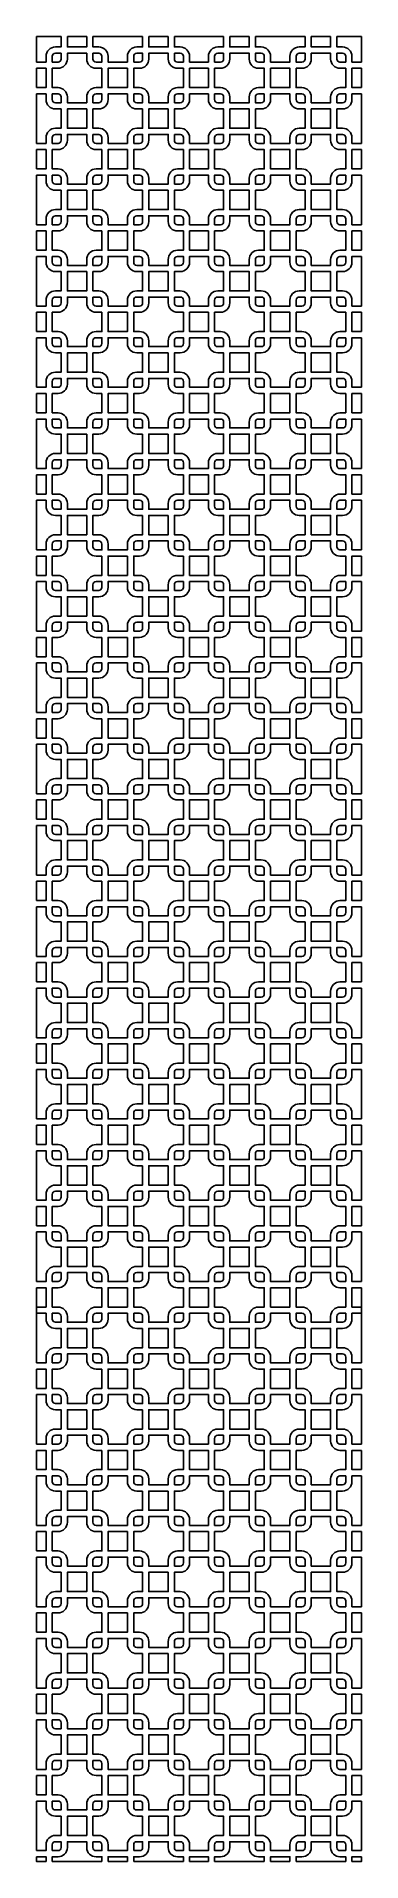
# Model space of a CAD drawing. Header units: inches. Extents: x 1694 to 2394, y -2929 to 1011.
import ezdxf

# ---------------------------------------------------------------- set-up
doc = ezdxf.new("R2010")
doc.units = ezdxf.units.IN
doc.header["$MEASUREMENT"] = 0

msp = doc.modelspace()

# ---------------------------------------------------------------- linework, layer by layer
for points in [[(1746.7, 1010.5), (1746.7, 987.9), (1734.2, 987.9, 0.414214), (1714.1, 967.8), (1714.1, 955.2), (1693.7, 955.2)], [(1922.3, 1010.5), (1922.3, 987.9), (1909.7, 987.9, 0.414214), (1889.6, 967.8), (1889.6, 955.2), (1847.9, 955.2), (1847.9, 967.8, 0.414214), (1827.8, 987.9), (1815.2, 987.9), (1815.2, 1010.5)], [(2043.7, 955.2), (2023.4, 955.2), (2023.4, 967.8, 0.414214), (2003.3, 987.9), (1990.8, 987.9), (1990.8, 1010.5)], [(2043.7, 955.2), (2064.1, 955.2), (2064.1, 967.8, -0.414214), (2084.2, 987.9), (2096.7, 987.9), (2096.7, 1010.5)], [(2165.2, 1010.5), (2165.2, 987.9), (2177.8, 987.9, -0.414214), (2197.9, 967.8), (2197.9, 955.2), (2239.6, 955.2), (2239.6, 967.8, -0.414214), (2259.7, 987.9), (2272.3, 987.9), (2272.3, 1010.5)], [(2340.8, 1010.5), (2340.8, 987.9), (2353.3, 987.9, -0.414214), (2373.4, 967.8), (2373.4, 955.2), (2393.7, 955.2)], [(1693.7, 886.7), (1714.1, 886.7), (1714.1, 874.2, 0.414214), (1734.2, 854.1), (1746.7, 854.1), (1746.7, 812.4), (1734.2, 812.4, 0.414214), (1714.1, 792.3), (1714.1, 779.7), (1693.7, 779.7)], [(2043.7, 779.7), (2023.4, 779.7), (2023.4, 792.3, 0.414214), (2003.3, 812.4), (1990.8, 812.4), (1990.8, 854.1), (2003.3, 854.1, 0.414214), (2023.4, 874.2), (2023.4, 886.7), (2043.7, 886.7)], [(2043.7, 779.7), (2064.1, 779.7), (2064.1, 792.3, -0.414214), (2084.2, 812.4), (2096.7, 812.4), (2096.7, 854.1), (2084.2, 854.1, -0.414214), (2064.1, 874.2), (2064.1, 886.7), (2043.7, 886.7)], [(2393.7, 886.7), (2373.4, 886.7), (2373.4, 874.2, -0.414214), (2353.3, 854.1), (2340.8, 854.1), (2340.8, 812.4), (2353.3, 812.4, -0.414214), (2373.4, 792.3), (2373.4, 779.7), (2393.7, 779.7)], [(1693.7, 711.2), (1714.1, 711.2), (1714.1, 698.7, 0.414214), (1734.2, 678.6), (1746.7, 678.6), (1746.7, 636.8), (1734.2, 636.8, 0.414214), (1714.1, 616.8), (1714.1, 604.2), (1693.7, 604.2)], [(2043.7, 604.2), (2023.4, 604.2), (2023.4, 616.8, 0.414214), (2003.3, 636.8), (1990.8, 636.8), (1990.8, 678.6), (2003.3, 678.6, 0.414214), (2023.4, 698.7), (2023.4, 711.2), (2043.7, 711.2)], [(2043.7, 604.2), (2064.1, 604.2), (2064.1, 616.8, -0.414214), (2084.2, 636.8), (2096.7, 636.8), (2096.7, 678.6), (2084.2, 678.6, -0.414214), (2064.1, 698.7), (2064.1, 711.2), (2043.7, 711.2)], [(2393.7, 711.2), (2373.4, 711.2), (2373.4, 698.7, -0.414214), (2353.3, 678.6), (2340.8, 678.6), (2340.8, 636.8), (2353.3, 636.8, -0.414214), (2373.4, 616.8), (2373.4, 604.2), (2393.7, 604.2)], [(1693.7, 535.7), (1714.1, 535.7), (1714.1, 523.1, 0.414214), (1734.2, 503.1), (1746.7, 503.1), (1746.7, 461.3), (1734.2, 461.3, 0.414214), (1714.1, 441.3), (1714.1, 428.7), (1693.7, 428.7)], [(2043.7, 428.7), (2023.4, 428.7), (2023.4, 441.3, 0.414214), (2003.3, 461.3), (1990.8, 461.3), (1990.8, 503.1), (2003.3, 503.1, 0.414214), (2023.4, 523.1), (2023.4, 535.7), (2043.7, 535.7)], [(2043.7, 428.7), (2064.1, 428.7), (2064.1, 441.3, -0.414214), (2084.2, 461.3), (2096.7, 461.3), (2096.7, 503.1), (2084.2, 503.1, -0.414214), (2064.1, 523.1), (2064.1, 535.7), (2043.7, 535.7)], [(2393.7, 535.7), (2373.4, 535.7), (2373.4, 523.1, -0.414214), (2353.3, 503.1), (2340.8, 503.1), (2340.8, 461.3), (2353.3, 461.3, -0.414214), (2373.4, 441.3), (2373.4, 428.7), (2393.7, 428.7)], [(1693.7, 360.2), (1714.1, 360.2), (1714.1, 347.6, 0.414214), (1734.2, 327.6), (1746.7, 327.6), (1746.7, 285.8), (1734.2, 285.8, 0.414214), (1714.1, 265.8), (1714.1, 253.2), (1693.7, 253.2)], [(2043.7, 253.2), (2023.4, 253.2), (2023.4, 265.8, 0.414214), (2003.3, 285.8), (1990.8, 285.8), (1990.8, 327.6), (2003.3, 327.6, 0.414214), (2023.4, 347.6), (2023.4, 360.2), (2043.7, 360.2)], [(2043.7, 253.2), (2064.1, 253.2), (2064.1, 265.8, -0.414214), (2084.2, 285.8), (2096.7, 285.8), (2096.7, 327.6), (2084.2, 327.6, -0.414214), (2064.1, 347.6), (2064.1, 360.2), (2043.7, 360.2)], [(2393.7, 360.2), (2373.4, 360.2), (2373.4, 347.6, -0.414214), (2353.3, 327.6), (2340.8, 327.6), (2340.8, 285.8), (2353.3, 285.8, -0.414214), (2373.4, 265.8), (2373.4, 253.2), (2393.7, 253.2)], [(1693.7, 184.7), (1714.1, 184.7), (1714.1, 172.1, 0.414214), (1734.2, 152.1), (1746.7, 152.1), (1746.7, 110.3), (1734.2, 110.3, 0.414214), (1714.1, 90.3), (1714.1, 77.7), (1693.7, 77.7)], [(2043.7, 77.7), (2023.4, 77.7), (2023.4, 90.3, 0.414214), (2003.3, 110.3), (1990.8, 110.3), (1990.8, 152.1), (2003.3, 152.1, 0.414214), (2023.4, 172.1), (2023.4, 184.7), (2043.7, 184.7)], [(2043.7, 77.7), (2064.1, 77.7), (2064.1, 90.3, -0.414214), (2084.2, 110.3), (2096.7, 110.3), (2096.7, 152.1), (2084.2, 152.1, -0.414214), (2064.1, 172.1), (2064.1, 184.7), (2043.7, 184.7)], [(2393.7, 184.7), (2373.4, 184.7), (2373.4, 172.1, -0.414214), (2353.3, 152.1), (2340.8, 152.1), (2340.8, 110.3), (2353.3, 110.3, -0.414214), (2373.4, 90.3), (2373.4, 77.7), (2393.7, 77.7)], [(1693.7, 9.2), (1714.1, 9.2), (1714.1, -3.4, 0.414214), (1734.2, -23.4), (1746.7, -23.4), (1746.7, -65.2), (1734.2, -65.2, 0.414214), (1714.1, -85.3), (1714.1, -97.8), (1693.7, -97.8)], [(2043.7, -97.8), (2023.4, -97.8), (2023.4, -85.3, 0.414214), (2003.3, -65.2), (1990.8, -65.2), (1990.8, -23.4), (2003.3, -23.4, 0.414214), (2023.4, -3.4), (2023.4, 9.2), (2043.7, 9.2)], [(2043.7, -97.8), (2064.1, -97.8), (2064.1, -85.3, -0.414214), (2084.2, -65.2), (2096.7, -65.2), (2096.7, -23.4), (2084.2, -23.4, -0.414214), (2064.1, -3.4), (2064.1, 9.2), (2043.7, 9.2)], [(2393.7, 9.2), (2373.4, 9.2), (2373.4, -3.4, -0.414214), (2353.3, -23.4), (2340.8, -23.4), (2340.8, -65.2), (2353.3, -65.2, -0.414214), (2373.4, -85.3), (2373.4, -97.8), (2393.7, -97.8)], [(1693.7, -166.3), (1714.1, -166.3), (1714.1, -178.9, 0.414214), (1734.2, -199), (1746.7, -199), (1746.7, -240.7), (1734.2, -240.7, 0.414214), (1714.1, -260.8), (1714.1, -273.3), (1693.7, -273.3)], [(2043.7, -273.3), (2023.4, -273.3), (2023.4, -260.8, 0.414214), (2003.3, -240.7), (1990.8, -240.7), (1990.8, -199), (2003.3, -199, 0.414214), (2023.4, -178.9), (2023.4, -166.3), (2043.7, -166.3)], [(2043.7, -273.3), (2064.1, -273.3), (2064.1, -260.8, -0.414214), (2084.2, -240.7), (2096.7, -240.7), (2096.7, -199), (2084.2, -199, -0.414214), (2064.1, -178.9), (2064.1, -166.3), (2043.7, -166.3)], [(2393.7, -166.3), (2373.4, -166.3), (2373.4, -178.9, -0.414214), (2353.3, -199), (2340.8, -199), (2340.8, -240.7), (2353.3, -240.7, -0.414214), (2373.4, -260.8), (2373.4, -273.3), (2393.7, -273.3)], [(1693.7, -341.8), (1714.1, -341.8), (1714.1, -354.4, 0.414214), (1734.2, -374.5), (1746.7, -374.5), (1746.7, -416.2), (1734.2, -416.2, 0.414214), (1714.1, -436.3), (1714.1, -448.8), (1693.7, -448.8)], [(2043.7, -448.8), (2023.4, -448.8), (2023.4, -436.3, 0.414214), (2003.3, -416.2), (1990.8, -416.2), (1990.8, -374.5), (2003.3, -374.5, 0.414214), (2023.4, -354.4), (2023.4, -341.8), (2043.7, -341.8)], [(2043.7, -448.8), (2064.1, -448.8), (2064.1, -436.3, -0.414214), (2084.2, -416.2), (2096.7, -416.2), (2096.7, -374.5), (2084.2, -374.5, -0.414214), (2064.1, -354.4), (2064.1, -341.8), (2043.7, -341.8)], [(2393.7, -341.8), (2373.4, -341.8), (2373.4, -354.4, -0.414214), (2353.3, -374.5), (2340.8, -374.5), (2340.8, -416.2), (2353.3, -416.2, -0.414214), (2373.4, -436.3), (2373.4, -448.8), (2393.7, -448.8)], [(1693.7, -517.3), (1714.1, -517.3), (1714.1, -529.9, 0.414214), (1734.2, -550), (1746.7, -550), (1746.7, -591.7), (1734.2, -591.7, 0.414214), (1714.1, -611.8), (1714.1, -624.3), (1693.7, -624.3)], [(2043.7, -624.3), (2023.4, -624.3), (2023.4, -611.8, 0.414214), (2003.3, -591.7), (1990.8, -591.7), (1990.8, -550), (2003.3, -550, 0.414214), (2023.4, -529.9), (2023.4, -517.3), (2043.7, -517.3)], [(2043.7, -624.3), (2064.1, -624.3), (2064.1, -611.8, -0.414214), (2084.2, -591.7), (2096.7, -591.7), (2096.7, -550), (2084.2, -550, -0.414214), (2064.1, -529.9), (2064.1, -517.3), (2043.7, -517.3)], [(2393.7, -517.3), (2373.4, -517.3), (2373.4, -529.9, -0.414214), (2353.3, -550), (2340.8, -550), (2340.8, -591.7), (2353.3, -591.7, -0.414214), (2373.4, -611.8), (2373.4, -624.3), (2393.7, -624.3)], [(1693.7, -692.9), (1714.1, -692.9), (1714.1, -705.4, 0.414214), (1734.2, -725.5), (1746.7, -725.5), (1746.7, -767.2), (1734.2, -767.2, 0.414214), (1714.1, -787.3), (1714.1, -799.9), (1693.7, -799.9)], [(2043.7, -799.9), (2023.4, -799.9), (2023.4, -787.3, 0.414214), (2003.3, -767.2), (1990.8, -767.2), (1990.8, -725.5), (2003.3, -725.5, 0.414214), (2023.4, -705.4), (2023.4, -692.9), (2043.7, -692.9)], [(2043.7, -799.9), (2064.1, -799.9), (2064.1, -787.3, -0.414214), (2084.2, -767.2), (2096.7, -767.2), (2096.7, -725.5), (2084.2, -725.5, -0.414214), (2064.1, -705.4), (2064.1, -692.9), (2043.7, -692.9)], [(2393.7, -692.9), (2373.4, -692.9), (2373.4, -705.4, -0.414214), (2353.3, -725.5), (2340.8, -725.5), (2340.8, -767.2), (2353.3, -767.2, -0.414214), (2373.4, -787.3), (2373.4, -799.9), (2393.7, -799.9)], [(1693.7, -868.4), (1714.1, -868.4), (1714.1, -880.9, 0.414214), (1734.2, -901), (1746.7, -901), (1746.7, -942.7), (1734.2, -942.7, 0.414214), (1714.1, -962.8), (1714.1, -975.4), (1693.7, -975.4)], [(2043.7, -975.4), (2023.4, -975.4), (2023.4, -962.8, 0.414214), (2003.3, -942.7), (1990.8, -942.7), (1990.8, -901), (2003.3, -901, 0.414214), (2023.4, -880.9), (2023.4, -868.4), (2043.7, -868.4)], [(2043.7, -975.4), (2064.1, -975.4), (2064.1, -962.8, -0.414214), (2084.2, -942.7), (2096.7, -942.7), (2096.7, -901), (2084.2, -901, -0.414214), (2064.1, -880.9), (2064.1, -868.4), (2043.7, -868.4)], [(2393.7, -868.4), (2373.4, -868.4), (2373.4, -880.9, -0.414214), (2353.3, -901), (2340.8, -901), (2340.8, -942.7), (2353.3, -942.7, -0.414214), (2373.4, -962.8), (2373.4, -975.4), (2393.7, -975.4)], [(1693.7, -1043.9), (1714.1, -1043.9), (1714.1, -1056.4, 0.414214), (1734.2, -1076.5), (1746.7, -1076.5), (1746.7, -1118.2), (1734.2, -1118.2, 0.414214), (1714.1, -1138.3), (1714.1, -1150.9), (1693.7, -1150.9)], [(2043.7, -1150.9), (2023.4, -1150.9), (2023.4, -1138.3, 0.414214), (2003.3, -1118.2), (1990.8, -1118.2), (1990.8, -1076.5), (2003.3, -1076.5, 0.414214), (2023.4, -1056.4), (2023.4, -1043.9), (2043.7, -1043.9)], [(2043.7, -1150.9), (2064.1, -1150.9), (2064.1, -1138.3, -0.414214), (2084.2, -1118.2), (2096.7, -1118.2), (2096.7, -1076.5), (2084.2, -1076.5, -0.414214), (2064.1, -1056.4), (2064.1, -1043.9), (2043.7, -1043.9)], [(2393.7, -1043.9), (2373.4, -1043.9), (2373.4, -1056.4, -0.414214), (2353.3, -1076.5), (2340.8, -1076.5), (2340.8, -1118.2), (2353.3, -1118.2, -0.414214), (2373.4, -1138.3), (2373.4, -1150.9), (2393.7, -1150.9)], [(1693.7, -1219.4), (1714.1, -1219.4), (1714.1, -1231.9, 0.414214), (1734.2, -1252), (1746.7, -1252), (1746.7, -1293.8), (1734.2, -1293.8, 0.414214), (1714.1, -1313.8), (1714.1, -1326.4), (1693.7, -1326.4)], [(2043.7, -1326.4), (2023.4, -1326.4), (2023.4, -1313.8, 0.414214), (2003.3, -1293.8), (1990.8, -1293.8), (1990.8, -1252), (2003.3, -1252, 0.414214), (2023.4, -1231.9), (2023.4, -1219.4), (2043.7, -1219.4)], [(2043.7, -1326.4), (2064.1, -1326.4), (2064.1, -1313.8, -0.414214), (2084.2, -1293.8), (2096.7, -1293.8), (2096.7, -1252), (2084.2, -1252, -0.414214), (2064.1, -1231.9), (2064.1, -1219.4), (2043.7, -1219.4)], [(2393.7, -1219.4), (2373.4, -1219.4), (2373.4, -1231.9, -0.414214), (2353.3, -1252), (2340.8, -1252), (2340.8, -1293.8), (2353.3, -1293.8, -0.414214), (2373.4, -1313.8), (2373.4, -1326.4), (2393.7, -1326.4)], [(1693.7, -1394.9), (1714.1, -1394.9), (1714.1, -1407.5, 0.414214), (1734.2, -1427.5), (1746.7, -1427.5), (1746.7, -1469.3), (1734.2, -1469.3, 0.414214), (1714.1, -1489.3), (1714.1, -1501.9), (1693.7, -1501.9)], [(2043.7, -1501.9), (2023.4, -1501.9), (2023.4, -1489.3, 0.414214), (2003.3, -1469.3), (1990.8, -1469.3), (1990.8, -1427.5), (2003.3, -1427.5, 0.414214), (2023.4, -1407.5), (2023.4, -1394.9), (2043.7, -1394.9)], [(2043.7, -1501.9), (2064.1, -1501.9), (2064.1, -1489.3, -0.414214), (2084.2, -1469.3), (2096.7, -1469.3), (2096.7, -1427.5), (2084.2, -1427.5, -0.414214), (2064.1, -1407.5), (2064.1, -1394.9), (2043.7, -1394.9)], [(2393.7, -1394.9), (2373.4, -1394.9), (2373.4, -1407.5, -0.414214), (2353.3, -1427.5), (2340.8, -1427.5), (2340.8, -1469.3), (2353.3, -1469.3, -0.414214), (2373.4, -1489.3), (2373.4, -1501.9), (2393.7, -1501.9)], [(1693.7, -1570.4), (1714.1, -1570.4), (1714.1, -1583, 0.414214), (1734.2, -1603), (1746.7, -1603), (1746.7, -1644.8), (1734.2, -1644.8, 0.414214), (1714.1, -1664.8), (1714.1, -1677.4), (1693.7, -1677.4)], [(2043.7, -1677.4), (2023.4, -1677.4), (2023.4, -1664.8, 0.414214), (2003.3, -1644.8), (1990.8, -1644.8), (1990.8, -1603), (2003.3, -1603, 0.414214), (2023.4, -1583), (2023.4, -1570.4), (2043.7, -1570.4)], [(2043.7, -1677.4), (2064.1, -1677.4), (2064.1, -1664.8, -0.414214), (2084.2, -1644.8), (2096.7, -1644.8), (2096.7, -1603), (2084.2, -1603, -0.414214), (2064.1, -1583), (2064.1, -1570.4), (2043.7, -1570.4)], [(2393.7, -1570.4), (2373.4, -1570.4), (2373.4, -1583, -0.414214), (2353.3, -1603), (2340.8, -1603), (2340.8, -1644.8), (2353.3, -1644.8, -0.414214), (2373.4, -1664.8), (2373.4, -1677.4), (2393.7, -1677.4)], [(1693.7, -1745.9), (1714.1, -1745.9), (1714.1, -1758.5, 0.414214), (1734.2, -1778.5), (1746.7, -1778.5), (1746.7, -1820.3), (1734.2, -1820.3, 0.414214), (1714.1, -1840.3), (1714.1, -1852.9), (1693.7, -1852.9)], [(2043.7, -1852.9), (2023.4, -1852.9), (2023.4, -1840.3, 0.414214), (2003.3, -1820.3), (1990.8, -1820.3), (1990.8, -1778.5), (2003.3, -1778.5, 0.414214), (2023.4, -1758.5), (2023.4, -1745.9), (2043.7, -1745.9)], [(2043.7, -1852.9), (2064.1, -1852.9), (2064.1, -1840.3, -0.414214), (2084.2, -1820.3), (2096.7, -1820.3), (2096.7, -1778.5), (2084.2, -1778.5, -0.414214), (2064.1, -1758.5), (2064.1, -1745.9), (2043.7, -1745.9)], [(2393.7, -1745.9), (2373.4, -1745.9), (2373.4, -1758.5, -0.414214), (2353.3, -1778.5), (2340.8, -1778.5), (2340.8, -1820.3), (2353.3, -1820.3, -0.414214), (2373.4, -1840.3), (2373.4, -1852.9), (2393.7, -1852.9)], [(1693.7, -1921.4), (1714.1, -1921.4), (1714.1, -1934, 0.414214), (1734.2, -1954), (1746.7, -1954), (1746.7, -1995.8), (1734.2, -1995.8, 0.414214), (1714.1, -2015.9), (1714.1, -2028.4), (1693.7, -2028.4)], [(2043.7, -2028.4), (2023.4, -2028.4), (2023.4, -2015.9, 0.414214), (2003.3, -1995.8), (1990.8, -1995.8), (1990.8, -1954), (2003.3, -1954, 0.414214), (2023.4, -1934), (2023.4, -1921.4), (2043.7, -1921.4)], [(2043.7, -2028.4), (2064.1, -2028.4), (2064.1, -2015.9, -0.414214), (2084.2, -1995.8), (2096.7, -1995.8), (2096.7, -1954), (2084.2, -1954, -0.414214), (2064.1, -1934), (2064.1, -1921.4), (2043.7, -1921.4)], [(2393.7, -1921.4), (2373.4, -1921.4), (2373.4, -1934, -0.414214), (2353.3, -1954), (2340.8, -1954), (2340.8, -1995.8), (2353.3, -1995.8, -0.414214), (2373.4, -2015.9), (2373.4, -2028.4), (2393.7, -2028.4)], [(1693.7, -2096.9), (1714.1, -2096.9), (1714.1, -2109.5, 0.414214), (1734.2, -2129.6), (1746.7, -2129.6), (1746.7, -2171.3), (1734.2, -2171.3, 0.414214), (1714.1, -2191.4), (1714.1, -2203.9), (1693.7, -2203.9)], [(2043.7, -2203.9), (2023.4, -2203.9), (2023.4, -2191.4, 0.414214), (2003.3, -2171.3), (1990.8, -2171.3), (1990.8, -2129.6), (2003.3, -2129.6, 0.414214), (2023.4, -2109.5), (2023.4, -2096.9), (2043.7, -2096.9)], [(2043.7, -2203.9), (2064.1, -2203.9), (2064.1, -2191.4, -0.414214), (2084.2, -2171.3), (2096.7, -2171.3), (2096.7, -2129.6), (2084.2, -2129.6, -0.414214), (2064.1, -2109.5), (2064.1, -2096.9), (2043.7, -2096.9)], [(2393.7, -2096.9), (2373.4, -2096.9), (2373.4, -2109.5, -0.414214), (2353.3, -2129.6), (2340.8, -2129.6), (2340.8, -2171.3), (2353.3, -2171.3, -0.414214), (2373.4, -2191.4), (2373.4, -2203.9), (2393.7, -2203.9)], [(1693.7, -2272.4), (1714.1, -2272.4), (1714.1, -2285, 0.414214), (1734.2, -2305.1), (1746.7, -2305.1), (1746.7, -2346.8), (1734.2, -2346.8, 0.414214), (1714.1, -2366.9), (1714.1, -2379.4), (1693.7, -2379.4)], [(2043.7, -2379.4), (2023.4, -2379.4), (2023.4, -2366.9, 0.414214), (2003.3, -2346.8), (1990.8, -2346.8), (1990.8, -2305.1), (2003.3, -2305.1, 0.414214), (2023.4, -2285), (2023.4, -2272.4), (2043.7, -2272.4)], [(2043.7, -2379.4), (2064.1, -2379.4), (2064.1, -2366.9, -0.414214), (2084.2, -2346.8), (2096.7, -2346.8), (2096.7, -2305.1), (2084.2, -2305.1, -0.414214), (2064.1, -2285), (2064.1, -2272.4), (2043.7, -2272.4)], [(2393.7, -2272.4), (2373.4, -2272.4), (2373.4, -2285, -0.414214), (2353.3, -2305.1), (2340.8, -2305.1), (2340.8, -2346.8), (2353.3, -2346.8, -0.414214), (2373.4, -2366.9), (2373.4, -2379.4), (2393.7, -2379.4)], [(1693.7, -2447.9), (1714.1, -2447.9), (1714.1, -2460.5, 0.414214), (1734.2, -2480.6), (1746.7, -2480.6), (1746.7, -2522.3), (1734.2, -2522.3, 0.414214), (1714.1, -2542.4), (1714.1, -2554.9), (1693.7, -2554.9)], [(2043.7, -2554.9), (2023.4, -2554.9), (2023.4, -2542.4, 0.414214), (2003.3, -2522.3), (1990.8, -2522.3), (1990.8, -2480.6), (2003.3, -2480.6, 0.414214), (2023.4, -2460.5), (2023.4, -2447.9), (2043.7, -2447.9)], [(2043.7, -2554.9), (2064.1, -2554.9), (2064.1, -2542.4, -0.414214), (2084.2, -2522.3), (2096.7, -2522.3), (2096.7, -2480.6), (2084.2, -2480.6, -0.414214), (2064.1, -2460.5), (2064.1, -2447.9), (2043.7, -2447.9)], [(2393.7, -2447.9), (2373.4, -2447.9), (2373.4, -2460.5, -0.414214), (2353.3, -2480.6), (2340.8, -2480.6), (2340.8, -2522.3), (2353.3, -2522.3, -0.414214), (2373.4, -2542.4), (2373.4, -2554.9), (2393.7, -2554.9)], [(1693.7, -2623.4), (1714.1, -2623.4), (1714.1, -2636, 0.414214), (1734.2, -2656.1), (1746.7, -2656.1), (1746.7, -2697.8), (1734.2, -2697.8, 0.414214), (1714.1, -2717.9), (1714.1, -2730.5), (1693.7, -2730.5)], [(2043.7, -2730.5), (2023.4, -2730.5), (2023.4, -2717.9, 0.414214), (2003.3, -2697.8), (1990.8, -2697.8), (1990.8, -2656.1), (2003.3, -2656.1, 0.414214), (2023.4, -2636), (2023.4, -2623.4), (2043.7, -2623.4)], [(2043.7, -2730.5), (2064.1, -2730.5), (2064.1, -2717.9, -0.414214), (2084.2, -2697.8), (2096.7, -2697.8), (2096.7, -2656.1), (2084.2, -2656.1, -0.414214), (2064.1, -2636), (2064.1, -2623.4), (2043.7, -2623.4)], [(2393.7, -2623.4), (2373.4, -2623.4), (2373.4, -2636, -0.414214), (2353.3, -2656.1), (2340.8, -2656.1), (2340.8, -2697.8), (2353.3, -2697.8, -0.414214), (2373.4, -2717.9), (2373.4, -2730.5), (2393.7, -2730.5)], [(1693.7, -2799), (1714.1, -2799), (1714.1, -2811.5, 0.414214), (1734.2, -2831.6), (1746.7, -2831.6), (1746.7, -2873.3), (1734.2, -2873.3, 0.414214), (1714.1, -2893.4), (1714.1, -2906), (1693.7, -2906)], [(2043.7, -2906), (2023.4, -2906), (2023.4, -2893.4, 0.414214), (2003.3, -2873.3), (1990.8, -2873.3), (1990.8, -2831.6), (2003.3, -2831.6, 0.414214), (2023.4, -2811.5), (2023.4, -2799), (2043.7, -2799)], [(2043.7, -2906), (2064.1, -2906), (2064.1, -2893.4, -0.414214), (2084.2, -2873.3), (2096.7, -2873.3), (2096.7, -2831.6), (2084.2, -2831.6, -0.414214), (2064.1, -2811.5), (2064.1, -2799), (2043.7, -2799)], [(2393.7, -2799), (2373.4, -2799), (2373.4, -2811.5, -0.414214), (2353.3, -2831.6), (2340.8, -2831.6), (2340.8, -2873.3), (2353.3, -2873.3, -0.414214), (2373.4, -2893.4), (2373.4, -2906), (2393.7, -2906)], [(1727.5, -2929.5), (1727.5, -2919.3), (1740.1, -2919.3, 0.414214), (1760.1, -2899.3), (1760.1, -2886.7), (1801.9, -2886.7), (1801.9, -2899.3, 0.414214), (1821.9, -2919.3), (1834.5, -2919.3), (1834.5, -2929.5)], [(1903, -2929.5), (1903, -2919.3), (1915.6, -2919.3, 0.414214), (1935.6, -2899.3), (1935.6, -2886.7), (1977.4, -2886.7), (1977.4, -2899.3, 0.414214), (1997.4, -2919.3), (2010, -2919.3), (2010, -2929.5)], [(2184.5, -2929.5), (2184.5, -2919.3), (2171.9, -2919.3, -0.414214), (2151.9, -2899.3), (2151.9, -2886.7), (2110.1, -2886.7), (2110.1, -2899.3, -0.414214), (2090.1, -2919.3), (2077.5, -2919.3), (2077.5, -2929.5)], [(2360, -2929.5), (2360, -2919.3), (2347.4, -2919.3, -0.414214), (2327.4, -2899.3), (2327.4, -2886.7), (2285.6, -2886.7), (2285.6, -2899.3, -0.414214), (2265.6, -2919.3), (2253, -2919.3), (2253, -2929.5)]]:
    msp.add_lwpolyline(points, format="xyb")
for points in [[(1693.7, 955.2), (1693.7, 1010.5), (1746.7, 1010.5)], [(1801.9, 1010.5), (1801.9, 987.9), (1760.1, 987.9), (1760.1, 1010.5)], [(1760.1, 1010.5), (1801.9, 1010.5)], [(1815.2, 1010.5), (1922.3, 1010.5)], [(1977.4, 1010.5), (1977.4, 987.9), (1935.6, 987.9), (1935.6, 1010.5)], [(1935.6, 1010.5), (1977.4, 1010.5)], [(1990.8, 1010.5), (2043.7, 1010.5)], [(2096.7, 1010.5), (2043.7, 1010.5)], [(2151.9, 1010.5), (2110.1, 1010.5)], [(2110.1, 1010.5), (2110.1, 987.9), (2151.9, 987.9), (2151.9, 1010.5)], [(2272.3, 1010.5), (2165.2, 1010.5)], [(2327.4, 1010.5), (2285.6, 1010.5)], [(2285.6, 1010.5), (2285.6, 987.9), (2327.4, 987.9), (2327.4, 1010.5)], [(2393.7, 955.2), (2393.7, 1010.5), (2340.8, 1010.5)], [(1693.7, 941.9), (1714.1, 941.9), (1714.1, 900.1), (1693.7, 900.1)], [(1693.7, 900.1), (1693.7, 941.9)], [(2043.7, 900.1), (2023.4, 900.1), (2023.4, 941.9), (2043.7, 941.9)], [(2043.7, 900.1), (2064.1, 900.1), (2064.1, 941.9), (2043.7, 941.9)], [(2393.7, 941.9), (2373.4, 941.9), (2373.4, 900.1), (2393.7, 900.1)], [(2393.7, 900.1), (2393.7, 941.9)], [(1693.7, 779.7), (1693.7, 886.7)], [(2393.7, 779.7), (2393.7, 886.7)], [(1693.7, 766.3), (1714.1, 766.3), (1714.1, 724.6), (1693.7, 724.6)], [(1693.7, 724.6), (1693.7, 766.3)], [(2043.7, 724.6), (2023.4, 724.6), (2023.4, 766.3), (2043.7, 766.3)], [(2043.7, 724.6), (2064.1, 724.6), (2064.1, 766.3), (2043.7, 766.3)], [(2393.7, 766.3), (2373.4, 766.3), (2373.4, 724.6), (2393.7, 724.6)], [(2393.7, 724.6), (2393.7, 766.3)], [(1693.7, 604.2), (1693.7, 711.2)], [(2393.7, 604.2), (2393.7, 711.2)], [(1693.7, 590.8), (1714.1, 590.8), (1714.1, 549.1), (1693.7, 549.1)], [(1693.7, 549.1), (1693.7, 590.8)], [(2043.7, 549.1), (2023.4, 549.1), (2023.4, 590.8), (2043.7, 590.8)], [(2043.7, 549.1), (2064.1, 549.1), (2064.1, 590.8), (2043.7, 590.8)], [(2393.7, 590.8), (2373.4, 590.8), (2373.4, 549.1), (2393.7, 549.1)], [(2393.7, 549.1), (2393.7, 590.8)], [(1693.7, 428.7), (1693.7, 535.7)], [(2393.7, 428.7), (2393.7, 535.7)], [(1693.7, 415.3), (1714.1, 415.3), (1714.1, 373.6), (1693.7, 373.6)], [(1693.7, 373.6), (1693.7, 415.3)], [(2043.7, 373.6), (2023.4, 373.6), (2023.4, 415.3), (2043.7, 415.3)], [(2043.7, 373.6), (2064.1, 373.6), (2064.1, 415.3), (2043.7, 415.3)], [(2393.7, 415.3), (2373.4, 415.3), (2373.4, 373.6), (2393.7, 373.6)], [(2393.7, 373.6), (2393.7, 415.3)], [(1693.7, 253.2), (1693.7, 360.2)], [(2393.7, 253.2), (2393.7, 360.2)], [(1693.7, 239.8), (1714.1, 239.8), (1714.1, 198.1), (1693.7, 198.1)], [(1693.7, 198.1), (1693.7, 239.8)], [(2043.7, 198.1), (2023.4, 198.1), (2023.4, 239.8), (2043.7, 239.8)], [(2043.7, 198.1), (2064.1, 198.1), (2064.1, 239.8), (2043.7, 239.8)], [(2393.7, 239.8), (2373.4, 239.8), (2373.4, 198.1), (2393.7, 198.1)], [(2393.7, 198.1), (2393.7, 239.8)], [(1693.7, 77.7), (1693.7, 184.7)], [(2393.7, 77.7), (2393.7, 184.7)], [(1693.7, 64.3), (1714.1, 64.3), (1714.1, 22.6), (1693.7, 22.6)], [(1693.7, 22.6), (1693.7, 64.3)], [(2043.7, 22.6), (2023.4, 22.6), (2023.4, 64.3), (2043.7, 64.3)], [(2043.7, 22.6), (2064.1, 22.6), (2064.1, 64.3), (2043.7, 64.3)], [(2393.7, 64.3), (2373.4, 64.3), (2373.4, 22.6), (2393.7, 22.6)], [(2393.7, 22.6), (2393.7, 64.3)], [(1693.7, -97.8), (1693.7, 9.2)], [(2393.7, -97.8), (2393.7, 9.2)], [(1693.7, -111.2), (1714.1, -111.2), (1714.1, -152.9), (1693.7, -152.9)], [(1693.7, -152.9), (1693.7, -111.2)], [(2043.7, -152.9), (2023.4, -152.9), (2023.4, -111.2), (2043.7, -111.2)], [(2043.7, -152.9), (2064.1, -152.9), (2064.1, -111.2), (2043.7, -111.2)], [(2393.7, -111.2), (2373.4, -111.2), (2373.4, -152.9), (2393.7, -152.9)], [(2393.7, -152.9), (2393.7, -111.2)], [(1693.7, -273.3), (1693.7, -166.3)], [(2393.7, -273.3), (2393.7, -166.3)], [(1693.7, -286.7), (1714.1, -286.7), (1714.1, -328.5), (1693.7, -328.5)], [(1693.7, -328.5), (1693.7, -286.7)], [(2043.7, -328.5), (2023.4, -328.5), (2023.4, -286.7), (2043.7, -286.7)], [(2043.7, -328.5), (2064.1, -328.5), (2064.1, -286.7), (2043.7, -286.7)], [(2393.7, -286.7), (2373.4, -286.7), (2373.4, -328.5), (2393.7, -328.5)], [(2393.7, -328.5), (2393.7, -286.7)], [(1693.7, -448.8), (1693.7, -341.8)], [(2393.7, -448.8), (2393.7, -341.8)], [(1693.7, -462.2), (1714.1, -462.2), (1714.1, -504), (1693.7, -504)], [(1693.7, -504), (1693.7, -462.2)], [(2043.7, -504), (2023.4, -504), (2023.4, -462.2), (2043.7, -462.2)], [(2043.7, -504), (2064.1, -504), (2064.1, -462.2), (2043.7, -462.2)], [(2393.7, -462.2), (2373.4, -462.2), (2373.4, -504), (2393.7, -504)], [(2393.7, -504), (2393.7, -462.2)], [(1693.7, -624.3), (1693.7, -517.3)], [(2393.7, -624.3), (2393.7, -517.3)], [(1693.7, -637.7), (1714.1, -637.7), (1714.1, -679.5), (1693.7, -679.5)], [(1693.7, -679.5), (1693.7, -637.7)], [(2043.7, -679.5), (2023.4, -679.5), (2023.4, -637.7), (2043.7, -637.7)], [(2043.7, -679.5), (2064.1, -679.5), (2064.1, -637.7), (2043.7, -637.7)], [(2393.7, -637.7), (2373.4, -637.7), (2373.4, -679.5), (2393.7, -679.5)], [(2393.7, -679.5), (2393.7, -637.7)], [(1693.7, -799.9), (1693.7, -692.9)], [(2393.7, -799.9), (2393.7, -692.9)], [(1693.7, -813.2), (1714.1, -813.2), (1714.1, -855), (1693.7, -855)], [(1693.7, -855), (1693.7, -813.2)], [(2043.7, -855), (2023.4, -855), (2023.4, -813.2), (2043.7, -813.2)], [(2043.7, -855), (2064.1, -855), (2064.1, -813.2), (2043.7, -813.2)], [(2393.7, -813.2), (2373.4, -813.2), (2373.4, -855), (2393.7, -855)], [(2393.7, -855), (2393.7, -813.2)], [(1693.7, -975.4), (1693.7, -868.4)], [(2393.7, -975.4), (2393.7, -868.4)], [(1693.7, -988.7), (1714.1, -988.7), (1714.1, -1030.5), (1693.7, -1030.5)], [(1693.7, -1030.5), (1693.7, -988.7)], [(2043.7, -1030.5), (2023.4, -1030.5), (2023.4, -988.7), (2043.7, -988.7)], [(2043.7, -1030.5), (2064.1, -1030.5), (2064.1, -988.7), (2043.7, -988.7)], [(2393.7, -988.7), (2373.4, -988.7), (2373.4, -1030.5), (2393.7, -1030.5)], [(2393.7, -1030.5), (2393.7, -988.7)], [(1693.7, -1150.9), (1693.7, -1043.9)], [(2393.7, -1150.9), (2393.7, -1043.9)], [(1693.7, -1164.3), (1714.1, -1164.3), (1714.1, -1206), (1693.7, -1206)], [(1693.7, -1206), (1693.7, -1164.3)], [(2043.7, -1206), (2023.4, -1206), (2023.4, -1164.3), (2043.7, -1164.3)], [(2043.7, -1206), (2064.1, -1206), (2064.1, -1164.3), (2043.7, -1164.3)], [(2393.7, -1164.3), (2373.4, -1164.3), (2373.4, -1206), (2393.7, -1206)], [(2393.7, -1206), (2393.7, -1164.3)], [(1693.7, -1326.4), (1693.7, -1219.4)], [(2393.7, -1326.4), (2393.7, -1219.4)], [(1693.7, -1339.8), (1714.1, -1339.8), (1714.1, -1381.5), (1693.7, -1381.5)], [(1693.7, -1381.5), (1693.7, -1339.8)], [(2043.7, -1381.5), (2023.4, -1381.5), (2023.4, -1339.8), (2043.7, -1339.8)], [(2043.7, -1381.5), (2064.1, -1381.5), (2064.1, -1339.8), (2043.7, -1339.8)], [(2393.7, -1339.8), (2373.4, -1339.8), (2373.4, -1381.5), (2393.7, -1381.5)], [(2393.7, -1381.5), (2393.7, -1339.8)], [(1693.7, -1501.9), (1693.7, -1394.9)], [(2393.7, -1501.9), (2393.7, -1394.9)], [(1693.7, -1515.3), (1714.1, -1515.3), (1714.1, -1557), (1693.7, -1557)], [(1693.7, -1557), (1693.7, -1515.3)], [(2043.7, -1557), (2023.4, -1557), (2023.4, -1515.3), (2043.7, -1515.3)], [(2043.7, -1557), (2064.1, -1557), (2064.1, -1515.3), (2043.7, -1515.3)], [(2393.7, -1515.3), (2373.4, -1515.3), (2373.4, -1557), (2393.7, -1557)], [(2393.7, -1557), (2393.7, -1515.3)], [(1693.7, -1677.4), (1693.7, -1570.4)], [(2393.7, -1677.4), (2393.7, -1570.4)], [(1693.7, -1690.8), (1714.1, -1690.8), (1714.1, -1732.5), (1693.7, -1732.5)], [(1693.7, -1852.9), (1693.7, -1690.8)], [(2043.7, -1732.5), (2023.4, -1732.5), (2023.4, -1690.8), (2043.7, -1690.8)], [(2043.7, -1732.5), (2064.1, -1732.5), (2064.1, -1690.8), (2043.7, -1690.8)], [(2393.7, -1690.8), (2373.4, -1690.8), (2373.4, -1732.5), (2393.7, -1732.5)], [(2393.7, -1852.9), (2393.7, -1690.8)], [(1693.7, -1866.3), (1714.1, -1866.3), (1714.1, -1908), (1693.7, -1908)], [(1693.7, -1908), (1693.7, -1866.3)], [(2043.7, -1908), (2023.4, -1908), (2023.4, -1866.3), (2043.7, -1866.3)], [(2043.7, -1908), (2064.1, -1908), (2064.1, -1866.3), (2043.7, -1866.3)], [(2393.7, -1866.3), (2373.4, -1866.3), (2373.4, -1908), (2393.7, -1908)], [(2393.7, -1908), (2393.7, -1866.3)], [(1693.7, -2028.4), (1693.7, -1921.4)], [(2393.7, -2028.4), (2393.7, -1921.4)], [(1693.7, -2041.8), (1714.1, -2041.8), (1714.1, -2083.5), (1693.7, -2083.5)], [(1693.7, -2083.5), (1693.7, -2041.8)], [(2043.7, -2083.5), (2023.4, -2083.5), (2023.4, -2041.8), (2043.7, -2041.8)], [(2043.7, -2083.5), (2064.1, -2083.5), (2064.1, -2041.8), (2043.7, -2041.8)], [(2393.7, -2041.8), (2373.4, -2041.8), (2373.4, -2083.5), (2393.7, -2083.5)], [(2393.7, -2083.5), (2393.7, -2041.8)], [(1693.7, -2203.9), (1693.7, -2096.9)], [(2393.7, -2203.9), (2393.7, -2096.9)], [(1693.7, -2217.3), (1714.1, -2217.3), (1714.1, -2259.1), (1693.7, -2259.1)], [(1693.7, -2259.1), (1693.7, -2217.3)], [(2043.7, -2259.1), (2023.4, -2259.1), (2023.4, -2217.3), (2043.7, -2217.3)], [(2043.7, -2259.1), (2064.1, -2259.1), (2064.1, -2217.3), (2043.7, -2217.3)], [(2393.7, -2217.3), (2373.4, -2217.3), (2373.4, -2259.1), (2393.7, -2259.1)], [(2393.7, -2259.1), (2393.7, -2217.3)], [(1693.7, -2379.4), (1693.7, -2272.4)], [(2393.7, -2379.4), (2393.7, -2272.4)], [(1693.7, -2392.8), (1714.1, -2392.8), (1714.1, -2434.6), (1693.7, -2434.6)], [(1693.7, -2434.6), (1693.7, -2392.8)], [(2043.7, -2434.6), (2023.4, -2434.6), (2023.4, -2392.8), (2043.7, -2392.8)], [(2043.7, -2434.6), (2064.1, -2434.6), (2064.1, -2392.8), (2043.7, -2392.8)], [(2393.7, -2392.8), (2373.4, -2392.8), (2373.4, -2434.6), (2393.7, -2434.6)], [(2393.7, -2434.6), (2393.7, -2392.8)], [(1693.7, -2554.9), (1693.7, -2447.9)], [(2393.7, -2554.9), (2393.7, -2447.9)], [(1693.7, -2568.3), (1714.1, -2568.3), (1714.1, -2610.1), (1693.7, -2610.1)], [(1693.7, -2610.1), (1693.7, -2568.3)], [(2043.7, -2610.1), (2023.4, -2610.1), (2023.4, -2568.3), (2043.7, -2568.3)], [(2043.7, -2610.1), (2064.1, -2610.1), (2064.1, -2568.3), (2043.7, -2568.3)], [(2393.7, -2568.3), (2373.4, -2568.3), (2373.4, -2610.1), (2393.7, -2610.1)], [(2393.7, -2610.1), (2393.7, -2568.3)], [(1693.7, -2730.5), (1693.7, -2623.4)], [(2393.7, -2730.5), (2393.7, -2623.4)], [(1693.7, -2743.8), (1714.1, -2743.8), (1714.1, -2785.6), (1693.7, -2785.6)], [(1693.7, -2785.6), (1693.7, -2743.8)], [(2043.7, -2785.6), (2023.4, -2785.6), (2023.4, -2743.8), (2043.7, -2743.8)], [(2043.7, -2785.6), (2064.1, -2785.6), (2064.1, -2743.8), (2043.7, -2743.8)], [(2393.7, -2743.8), (2373.4, -2743.8), (2373.4, -2785.6), (2393.7, -2785.6)], [(2393.7, -2785.6), (2393.7, -2743.8)], [(1693.7, -2906), (1693.7, -2799)], [(2393.7, -2906), (2393.7, -2799)], [(1693.7, -2919.3), (1714.1, -2919.3), (1714.1, -2929.5)], [(1714.1, -2929.5), (1693.7, -2929.5), (1693.7, -2919.3)], [(1834.5, -2929.5), (1727.5, -2929.5)], [(1847.9, -2929.5), (1847.9, -2919.3), (1889.6, -2919.3), (1889.6, -2929.5)], [(1889.6, -2929.5), (1847.9, -2929.5)], [(2010, -2929.5), (1903, -2929.5)], [(2023.4, -2929.5), (2023.4, -2919.3), (2043.7, -2919.3)], [(2043.7, -2929.5), (2023.4, -2929.5)], [(2064.1, -2929.5), (2064.1, -2919.3), (2043.7, -2919.3)], [(2043.7, -2929.5), (2064.1, -2929.5)], [(2077.5, -2929.5), (2184.5, -2929.5)], [(2239.6, -2929.5), (2239.6, -2919.3), (2197.9, -2919.3), (2197.9, -2929.5)], [(2197.9, -2929.5), (2239.6, -2929.5)], [(2253, -2929.5), (2360, -2929.5)], [(2373.4, -2929.5), (2393.7, -2929.5), (2393.7, -2919.3)], [(2393.7, -2919.3), (2373.4, -2919.3), (2373.4, -2929.5)]]:
    msp.add_lwpolyline(points)
for points in [[(1834.5, 941.9), (1834.5, 900.1), (1821.9, 900.1, 0.414214), (1801.9, 880), (1801.9, 867.5), (1760.1, 867.5), (1760.1, 880, 0.414214), (1740.1, 900.1), (1727.5, 900.1), (1727.5, 941.9), (1740.1, 941.9, 0.414214), (1760.1, 961.9), (1760.1, 974.5), (1801.9, 974.5), (1801.9, 961.9, 0.414214), (1821.9, 941.9)], [(1727.5, 955.2), (1740.1, 955.2, 0.414214), (1746.7, 961.9), (1746.7, 974.5), (1734.2, 974.5, 0.414214), (1727.5, 967.8)], [(1815.2, 974.5), (1827.8, 974.5, -0.414214), (1834.5, 967.8), (1834.5, 955.2), (1821.9, 955.2, -0.414214), (1815.2, 961.9)], [(2010, 941.9), (2010, 900.1), (1997.4, 900.1, 0.414214), (1977.4, 880), (1977.4, 867.5), (1935.6, 867.5), (1935.6, 880, 0.414214), (1915.6, 900.1), (1903, 900.1), (1903, 941.9), (1915.6, 941.9, 0.414214), (1935.6, 961.9), (1935.6, 974.5), (1977.4, 974.5), (1977.4, 961.9, 0.414214), (1997.4, 941.9)], [(1903, 955.2), (1915.6, 955.2, 0.414214), (1922.3, 961.9), (1922.3, 974.5), (1909.7, 974.5, 0.414214), (1903, 967.8)], [(1990.8, 974.5), (2003.3, 974.5, -0.414214), (2010, 967.8), (2010, 955.2), (1997.4, 955.2, -0.414214), (1990.8, 961.9)], [(2096.7, 974.5), (2084.2, 974.5, 0.414214), (2077.5, 967.8), (2077.5, 955.2), (2090.1, 955.2, 0.414214), (2096.7, 961.9)], [(2077.5, 941.9), (2077.5, 900.1), (2090.1, 900.1, -0.414214), (2110.1, 880), (2110.1, 867.5), (2151.9, 867.5), (2151.9, 880, -0.414214), (2171.9, 900.1), (2184.5, 900.1), (2184.5, 941.9), (2171.9, 941.9, -0.414214), (2151.9, 961.9), (2151.9, 974.5), (2110.1, 974.5), (2110.1, 961.9, -0.414214), (2090.1, 941.9)], [(2184.5, 955.2), (2171.9, 955.2, -0.414214), (2165.2, 961.9), (2165.2, 974.5), (2177.8, 974.5, -0.414214), (2184.5, 967.8)], [(2272.3, 974.5), (2259.7, 974.5, 0.414214), (2253, 967.8), (2253, 955.2), (2265.6, 955.2, 0.414214), (2272.3, 961.9)], [(2253, 941.9), (2253, 900.1), (2265.6, 900.1, -0.414214), (2285.6, 880), (2285.6, 867.5), (2327.4, 867.5), (2327.4, 880, -0.414214), (2347.4, 900.1), (2360, 900.1), (2360, 941.9), (2347.4, 941.9, -0.414214), (2327.4, 961.9), (2327.4, 974.5), (2285.6, 974.5), (2285.6, 961.9, -0.414214), (2265.6, 941.9)], [(2360, 955.2), (2347.4, 955.2, -0.414214), (2340.8, 961.9), (2340.8, 974.5), (2353.3, 974.5, -0.414214), (2360, 967.8)], [(1727.5, 886.7), (1740.1, 886.7, -0.414214), (1746.7, 880), (1746.7, 867.5), (1734.2, 867.5, -0.414214), (1727.5, 874.2)], [(1922.3, 854.1), (1922.3, 812.4), (1909.7, 812.4, 0.414214), (1889.6, 792.3), (1889.6, 779.7), (1847.9, 779.7), (1847.9, 792.3, 0.414214), (1827.8, 812.4), (1815.2, 812.4), (1815.2, 854.1), (1827.8, 854.1, 0.414214), (1847.9, 874.2), (1847.9, 886.7), (1889.6, 886.7), (1889.6, 874.2, 0.414214), (1909.7, 854.1)], [(1815.2, 867.5), (1827.8, 867.5, 0.414214), (1834.5, 874.2), (1834.5, 886.7), (1821.9, 886.7, 0.414214), (1815.2, 880)], [(1903, 886.7), (1915.6, 886.7, -0.414214), (1922.3, 880), (1922.3, 867.5), (1909.7, 867.5, -0.414214), (1903, 874.2)], [(1990.8, 867.5), (2003.3, 867.5, 0.414214), (2010, 874.2), (2010, 886.7), (1997.4, 886.7, 0.414214), (1990.8, 880)], [(2096.7, 867.5), (2084.2, 867.5, -0.414214), (2077.5, 874.2), (2077.5, 886.7), (2090.1, 886.7, -0.414214), (2096.7, 880)], [(2184.5, 886.7), (2171.9, 886.7, 0.414214), (2165.2, 880), (2165.2, 867.5), (2177.8, 867.5, 0.414214), (2184.5, 874.2)], [(2165.2, 854.1), (2165.2, 812.4), (2177.8, 812.4, -0.414214), (2197.9, 792.3), (2197.9, 779.7), (2239.6, 779.7), (2239.6, 792.3, -0.414214), (2259.7, 812.4), (2272.3, 812.4), (2272.3, 854.1), (2259.7, 854.1, -0.414214), (2239.6, 874.2), (2239.6, 886.7), (2197.9, 886.7), (2197.9, 874.2, -0.414214), (2177.8, 854.1)], [(2272.3, 867.5), (2259.7, 867.5, -0.414214), (2253, 874.2), (2253, 886.7), (2265.6, 886.7, -0.414214), (2272.3, 880)], [(2360, 886.7), (2347.4, 886.7, 0.414214), (2340.8, 880), (2340.8, 867.5), (2353.3, 867.5, 0.414214), (2360, 874.2)], [(1834.5, 766.3), (1834.5, 724.6), (1821.9, 724.6, 0.414214), (1801.9, 704.5), (1801.9, 692), (1760.1, 692), (1760.1, 704.5, 0.414214), (1740.1, 724.6), (1727.5, 724.6), (1727.5, 766.3), (1740.1, 766.3, 0.414214), (1760.1, 786.4), (1760.1, 799), (1801.9, 799), (1801.9, 786.4, 0.414214), (1821.9, 766.3)], [(1727.5, 779.7), (1740.1, 779.7, 0.414214), (1746.7, 786.4), (1746.7, 799), (1734.2, 799, 0.414214), (1727.5, 792.3)], [(1815.2, 799), (1827.8, 799, -0.414214), (1834.5, 792.3), (1834.5, 779.7), (1821.9, 779.7, -0.414214), (1815.2, 786.4)], [(2010, 766.3), (2010, 724.6), (1997.4, 724.6, 0.414214), (1977.4, 704.5), (1977.4, 692), (1935.6, 692), (1935.6, 704.5, 0.414214), (1915.6, 724.6), (1903, 724.6), (1903, 766.3), (1915.6, 766.3, 0.414214), (1935.6, 786.4), (1935.6, 799), (1977.4, 799), (1977.4, 786.4, 0.414214), (1997.4, 766.3)], [(1903, 779.7), (1915.6, 779.7, 0.414214), (1922.3, 786.4), (1922.3, 799), (1909.7, 799, 0.414214), (1903, 792.3)], [(1990.8, 799), (2003.3, 799, -0.414214), (2010, 792.3), (2010, 779.7), (1997.4, 779.7, -0.414214), (1990.8, 786.4)], [(2096.7, 799), (2084.2, 799, 0.414214), (2077.5, 792.3), (2077.5, 779.7), (2090.1, 779.7, 0.414214), (2096.7, 786.4)], [(2077.5, 766.3), (2077.5, 724.6), (2090.1, 724.6, -0.414214), (2110.1, 704.5), (2110.1, 692), (2151.9, 692), (2151.9, 704.5, -0.414214), (2171.9, 724.6), (2184.5, 724.6), (2184.5, 766.3), (2171.9, 766.3, -0.414214), (2151.9, 786.4), (2151.9, 799), (2110.1, 799), (2110.1, 786.4, -0.414214), (2090.1, 766.3)], [(2184.5, 779.7), (2171.9, 779.7, -0.414214), (2165.2, 786.4), (2165.2, 799), (2177.8, 799, -0.414214), (2184.5, 792.3)], [(2272.3, 799), (2259.7, 799, 0.414214), (2253, 792.3), (2253, 779.7), (2265.6, 779.7, 0.414214), (2272.3, 786.4)], [(2253, 766.3), (2253, 724.6), (2265.6, 724.6, -0.414214), (2285.6, 704.5), (2285.6, 692), (2327.4, 692), (2327.4, 704.5, -0.414214), (2347.4, 724.6), (2360, 724.6), (2360, 766.3), (2347.4, 766.3, -0.414214), (2327.4, 786.4), (2327.4, 799), (2285.6, 799), (2285.6, 786.4, -0.414214), (2265.6, 766.3)], [(2360, 779.7), (2347.4, 779.7, -0.414214), (2340.8, 786.4), (2340.8, 799), (2353.3, 799, -0.414214), (2360, 792.3)], [(1727.5, 711.2), (1740.1, 711.2, -0.414214), (1746.7, 704.5), (1746.7, 692), (1734.2, 692, -0.414214), (1727.5, 698.7)], [(1815.2, 692), (1827.8, 692, 0.414214), (1834.5, 698.7), (1834.5, 711.2), (1821.9, 711.2, 0.414214), (1815.2, 704.5)], [(1922.3, 678.6), (1922.3, 636.8), (1909.7, 636.8, 0.414214), (1889.6, 616.8), (1889.6, 604.2), (1847.9, 604.2), (1847.9, 616.8, 0.414214), (1827.8, 636.8), (1815.2, 636.8), (1815.2, 678.6), (1827.8, 678.6, 0.414214), (1847.9, 698.7), (1847.9, 711.2), (1889.6, 711.2), (1889.6, 698.7, 0.414214), (1909.7, 678.6)], [(1903, 711.2), (1915.6, 711.2, -0.414214), (1922.3, 704.5), (1922.3, 692), (1909.7, 692, -0.414214), (1903, 698.7)], [(1990.8, 692), (2003.3, 692, 0.414214), (2010, 698.7), (2010, 711.2), (1997.4, 711.2, 0.414214), (1990.8, 704.5)], [(2096.7, 692), (2084.2, 692, -0.414214), (2077.5, 698.7), (2077.5, 711.2), (2090.1, 711.2, -0.414214), (2096.7, 704.5)], [(2184.5, 711.2), (2171.9, 711.2, 0.414214), (2165.2, 704.5), (2165.2, 692), (2177.8, 692, 0.414214), (2184.5, 698.7)], [(2165.2, 678.6), (2165.2, 636.8), (2177.8, 636.8, -0.414214), (2197.9, 616.8), (2197.9, 604.2), (2239.6, 604.2), (2239.6, 616.8, -0.414214), (2259.7, 636.8), (2272.3, 636.8), (2272.3, 678.6), (2259.7, 678.6, -0.414214), (2239.6, 698.7), (2239.6, 711.2), (2197.9, 711.2), (2197.9, 698.7, -0.414214), (2177.8, 678.6)], [(2272.3, 692), (2259.7, 692, -0.414214), (2253, 698.7), (2253, 711.2), (2265.6, 711.2, -0.414214), (2272.3, 704.5)], [(2360, 711.2), (2347.4, 711.2, 0.414214), (2340.8, 704.5), (2340.8, 692), (2353.3, 692, 0.414214), (2360, 698.7)], [(1834.5, 590.8), (1834.5, 549.1), (1821.9, 549.1, 0.414214), (1801.9, 529), (1801.9, 516.5), (1760.1, 516.5), (1760.1, 529, 0.414214), (1740.1, 549.1), (1727.5, 549.1), (1727.5, 590.8), (1740.1, 590.8, 0.414214), (1760.1, 610.9), (1760.1, 623.5), (1801.9, 623.5), (1801.9, 610.9, 0.414214), (1821.9, 590.8)], [(1727.5, 604.2), (1740.1, 604.2, 0.414214), (1746.7, 610.9), (1746.7, 623.5), (1734.2, 623.5, 0.414214), (1727.5, 616.8)], [(1815.2, 623.5), (1827.8, 623.5, -0.414214), (1834.5, 616.8), (1834.5, 604.2), (1821.9, 604.2, -0.414214), (1815.2, 610.9)], [(2010, 590.8), (2010, 549.1), (1997.4, 549.1, 0.414214), (1977.4, 529), (1977.4, 516.5), (1935.6, 516.5), (1935.6, 529, 0.414214), (1915.6, 549.1), (1903, 549.1), (1903, 590.8), (1915.6, 590.8, 0.414214), (1935.6, 610.9), (1935.6, 623.5), (1977.4, 623.5), (1977.4, 610.9, 0.414214), (1997.4, 590.8)], [(1903, 604.2), (1915.6, 604.2, 0.414214), (1922.3, 610.9), (1922.3, 623.5), (1909.7, 623.5, 0.414214), (1903, 616.8)], [(1990.8, 623.5), (2003.3, 623.5, -0.414214), (2010, 616.8), (2010, 604.2), (1997.4, 604.2, -0.414214), (1990.8, 610.9)], [(2096.7, 623.5), (2084.2, 623.5, 0.414214), (2077.5, 616.8), (2077.5, 604.2), (2090.1, 604.2, 0.414214), (2096.7, 610.9)], [(2077.5, 590.8), (2077.5, 549.1), (2090.1, 549.1, -0.414214), (2110.1, 529), (2110.1, 516.5), (2151.9, 516.5), (2151.9, 529, -0.414214), (2171.9, 549.1), (2184.5, 549.1), (2184.5, 590.8), (2171.9, 590.8, -0.414214), (2151.9, 610.9), (2151.9, 623.5), (2110.1, 623.5), (2110.1, 610.9, -0.414214), (2090.1, 590.8)], [(2184.5, 604.2), (2171.9, 604.2, -0.414214), (2165.2, 610.9), (2165.2, 623.5), (2177.8, 623.5, -0.414214), (2184.5, 616.8)], [(2272.3, 623.5), (2259.7, 623.5, 0.414214), (2253, 616.8), (2253, 604.2), (2265.6, 604.2, 0.414214), (2272.3, 610.9)], [(2253, 590.8), (2253, 549.1), (2265.6, 549.1, -0.414214), (2285.6, 529), (2285.6, 516.5), (2327.4, 516.5), (2327.4, 529, -0.414214), (2347.4, 549.1), (2360, 549.1), (2360, 590.8), (2347.4, 590.8, -0.414214), (2327.4, 610.9), (2327.4, 623.5), (2285.6, 623.5), (2285.6, 610.9, -0.414214), (2265.6, 590.8)], [(2360, 604.2), (2347.4, 604.2, -0.414214), (2340.8, 610.9), (2340.8, 623.5), (2353.3, 623.5, -0.414214), (2360, 616.8)], [(1727.5, 535.7), (1740.1, 535.7, -0.414214), (1746.7, 529), (1746.7, 516.5), (1734.2, 516.5, -0.414214), (1727.5, 523.1)], [(1815.2, 516.5), (1827.8, 516.5, 0.414214), (1834.5, 523.1), (1834.5, 535.7), (1821.9, 535.7, 0.414214), (1815.2, 529)], [(1922.3, 503.1), (1922.3, 461.3), (1909.7, 461.3, 0.414214), (1889.6, 441.3), (1889.6, 428.7), (1847.9, 428.7), (1847.9, 441.3, 0.414214), (1827.8, 461.3), (1815.2, 461.3), (1815.2, 503.1), (1827.8, 503.1, 0.414214), (1847.9, 523.1), (1847.9, 535.7), (1889.6, 535.7), (1889.6, 523.1, 0.414214), (1909.7, 503.1)], [(1903, 535.7), (1915.6, 535.7, -0.414214), (1922.3, 529), (1922.3, 516.5), (1909.7, 516.5, -0.414214), (1903, 523.1)], [(1990.8, 516.5), (2003.3, 516.5, 0.414214), (2010, 523.1), (2010, 535.7), (1997.4, 535.7, 0.414214), (1990.8, 529)], [(2096.7, 516.5), (2084.2, 516.5, -0.414214), (2077.5, 523.1), (2077.5, 535.7), (2090.1, 535.7, -0.414214), (2096.7, 529)], [(2184.5, 535.7), (2171.9, 535.7, 0.414214), (2165.2, 529), (2165.2, 516.5), (2177.8, 516.5, 0.414214), (2184.5, 523.1)], [(2165.2, 503.1), (2165.2, 461.3), (2177.8, 461.3, -0.414214), (2197.9, 441.3), (2197.9, 428.7), (2239.6, 428.7), (2239.6, 441.3, -0.414214), (2259.7, 461.3), (2272.3, 461.3), (2272.3, 503.1), (2259.7, 503.1, -0.414214), (2239.6, 523.1), (2239.6, 535.7), (2197.9, 535.7), (2197.9, 523.1, -0.414214), (2177.8, 503.1)], [(2272.3, 516.5), (2259.7, 516.5, -0.414214), (2253, 523.1), (2253, 535.7), (2265.6, 535.7, -0.414214), (2272.3, 529)], [(2360, 535.7), (2347.4, 535.7, 0.414214), (2340.8, 529), (2340.8, 516.5), (2353.3, 516.5, 0.414214), (2360, 523.1)], [(1834.5, 415.3), (1834.5, 373.6), (1821.9, 373.6, 0.414214), (1801.9, 353.5), (1801.9, 341), (1760.1, 341), (1760.1, 353.5, 0.414214), (1740.1, 373.6), (1727.5, 373.6), (1727.5, 415.3), (1740.1, 415.3, 0.414214), (1760.1, 435.4), (1760.1, 448), (1801.9, 448), (1801.9, 435.4, 0.414214), (1821.9, 415.3)], [(1727.5, 428.7), (1740.1, 428.7, 0.414214), (1746.7, 435.4), (1746.7, 448), (1734.2, 448, 0.414214), (1727.5, 441.3)], [(1815.2, 448), (1827.8, 448, -0.414214), (1834.5, 441.3), (1834.5, 428.7), (1821.9, 428.7, -0.414214), (1815.2, 435.4)], [(2010, 415.3), (2010, 373.6), (1997.4, 373.6, 0.414214), (1977.4, 353.5), (1977.4, 341), (1935.6, 341), (1935.6, 353.5, 0.414214), (1915.6, 373.6), (1903, 373.6), (1903, 415.3), (1915.6, 415.3, 0.414214), (1935.6, 435.4), (1935.6, 448), (1977.4, 448), (1977.4, 435.4, 0.414214), (1997.4, 415.3)], [(1903, 428.7), (1915.6, 428.7, 0.414214), (1922.3, 435.4), (1922.3, 448), (1909.7, 448, 0.414214), (1903, 441.3)], [(1990.8, 448), (2003.3, 448, -0.414214), (2010, 441.3), (2010, 428.7), (1997.4, 428.7, -0.414214), (1990.8, 435.4)], [(2096.7, 448), (2084.2, 448, 0.414214), (2077.5, 441.3), (2077.5, 428.7), (2090.1, 428.7, 0.414214), (2096.7, 435.4)], [(2077.5, 415.3), (2077.5, 373.6), (2090.1, 373.6, -0.414214), (2110.1, 353.5), (2110.1, 341), (2151.9, 341), (2151.9, 353.5, -0.414214), (2171.9, 373.6), (2184.5, 373.6), (2184.5, 415.3), (2171.9, 415.3, -0.414214), (2151.9, 435.4), (2151.9, 448), (2110.1, 448), (2110.1, 435.4, -0.414214), (2090.1, 415.3)], [(2184.5, 428.7), (2171.9, 428.7, -0.414214), (2165.2, 435.4), (2165.2, 448), (2177.8, 448, -0.414214), (2184.5, 441.3)], [(2272.3, 448), (2259.7, 448, 0.414214), (2253, 441.3), (2253, 428.7), (2265.6, 428.7, 0.414214), (2272.3, 435.4)], [(2253, 415.3), (2253, 373.6), (2265.6, 373.6, -0.414214), (2285.6, 353.5), (2285.6, 341), (2327.4, 341), (2327.4, 353.5, -0.414214), (2347.4, 373.6), (2360, 373.6), (2360, 415.3), (2347.4, 415.3, -0.414214), (2327.4, 435.4), (2327.4, 448), (2285.6, 448), (2285.6, 435.4, -0.414214), (2265.6, 415.3)], [(2360, 428.7), (2347.4, 428.7, -0.414214), (2340.8, 435.4), (2340.8, 448), (2353.3, 448, -0.414214), (2360, 441.3)], [(1727.5, 360.2), (1740.1, 360.2, -0.414214), (1746.7, 353.5), (1746.7, 341), (1734.2, 341, -0.414214), (1727.5, 347.6)], [(1815.2, 341), (1827.8, 341, 0.414214), (1834.5, 347.6), (1834.5, 360.2), (1821.9, 360.2, 0.414214), (1815.2, 353.5)], [(1922.3, 327.6), (1922.3, 285.8), (1909.7, 285.8, 0.414214), (1889.6, 265.8), (1889.6, 253.2), (1847.9, 253.2), (1847.9, 265.8, 0.414214), (1827.8, 285.8), (1815.2, 285.8), (1815.2, 327.6), (1827.8, 327.6, 0.414214), (1847.9, 347.6), (1847.9, 360.2), (1889.6, 360.2), (1889.6, 347.6, 0.414214), (1909.7, 327.6)], [(1903, 360.2), (1915.6, 360.2, -0.414214), (1922.3, 353.5), (1922.3, 341), (1909.7, 341, -0.414214), (1903, 347.6)], [(1990.8, 341), (2003.3, 341, 0.414214), (2010, 347.6), (2010, 360.2), (1997.4, 360.2, 0.414214), (1990.8, 353.5)], [(2096.7, 341), (2084.2, 341, -0.414214), (2077.5, 347.6), (2077.5, 360.2), (2090.1, 360.2, -0.414214), (2096.7, 353.5)], [(2184.5, 360.2), (2171.9, 360.2, 0.414214), (2165.2, 353.5), (2165.2, 341), (2177.8, 341, 0.414214), (2184.5, 347.6)], [(2165.2, 327.6), (2165.2, 285.8), (2177.8, 285.8, -0.414214), (2197.9, 265.8), (2197.9, 253.2), (2239.6, 253.2), (2239.6, 265.8, -0.414214), (2259.7, 285.8), (2272.3, 285.8), (2272.3, 327.6), (2259.7, 327.6, -0.414214), (2239.6, 347.6), (2239.6, 360.2), (2197.9, 360.2), (2197.9, 347.6, -0.414214), (2177.8, 327.6)], [(2272.3, 341), (2259.7, 341, -0.414214), (2253, 347.6), (2253, 360.2), (2265.6, 360.2, -0.414214), (2272.3, 353.5)], [(2360, 360.2), (2347.4, 360.2, 0.414214), (2340.8, 353.5), (2340.8, 341), (2353.3, 341, 0.414214), (2360, 347.6)], [(1834.5, 239.8), (1834.5, 198.1), (1821.9, 198.1, 0.414214), (1801.9, 178), (1801.9, 165.4), (1760.1, 165.4), (1760.1, 178, 0.414214), (1740.1, 198.1), (1727.5, 198.1), (1727.5, 239.8), (1740.1, 239.8, 0.414214), (1760.1, 259.9), (1760.1, 272.4), (1801.9, 272.4), (1801.9, 259.9, 0.414214), (1821.9, 239.8)], [(1727.5, 253.2), (1740.1, 253.2, 0.414214), (1746.7, 259.9), (1746.7, 272.4), (1734.2, 272.4, 0.414214), (1727.5, 265.8)], [(1815.2, 272.4), (1827.8, 272.4, -0.414214), (1834.5, 265.8), (1834.5, 253.2), (1821.9, 253.2, -0.414214), (1815.2, 259.9)], [(2010, 239.8), (2010, 198.1), (1997.4, 198.1, 0.414214), (1977.4, 178), (1977.4, 165.4), (1935.6, 165.4), (1935.6, 178, 0.414214), (1915.6, 198.1), (1903, 198.1), (1903, 239.8), (1915.6, 239.8, 0.414214), (1935.6, 259.9), (1935.6, 272.4), (1977.4, 272.4), (1977.4, 259.9, 0.414214), (1997.4, 239.8)], [(1903, 253.2), (1915.6, 253.2, 0.414214), (1922.3, 259.9), (1922.3, 272.4), (1909.7, 272.4, 0.414214), (1903, 265.8)], [(1990.8, 272.4), (2003.3, 272.4, -0.414214), (2010, 265.8), (2010, 253.2), (1997.4, 253.2, -0.414214), (1990.8, 259.9)], [(2096.7, 272.4), (2084.2, 272.4, 0.414214), (2077.5, 265.8), (2077.5, 253.2), (2090.1, 253.2, 0.414214), (2096.7, 259.9)], [(2077.5, 239.8), (2077.5, 198.1), (2090.1, 198.1, -0.414214), (2110.1, 178), (2110.1, 165.4), (2151.9, 165.4), (2151.9, 178, -0.414214), (2171.9, 198.1), (2184.5, 198.1), (2184.5, 239.8), (2171.9, 239.8, -0.414214), (2151.9, 259.9), (2151.9, 272.4), (2110.1, 272.4), (2110.1, 259.9, -0.414214), (2090.1, 239.8)], [(2184.5, 253.2), (2171.9, 253.2, -0.414214), (2165.2, 259.9), (2165.2, 272.4), (2177.8, 272.4, -0.414214), (2184.5, 265.8)], [(2272.3, 272.4), (2259.7, 272.4, 0.414214), (2253, 265.8), (2253, 253.2), (2265.6, 253.2, 0.414214), (2272.3, 259.9)], [(2253, 239.8), (2253, 198.1), (2265.6, 198.1, -0.414214), (2285.6, 178), (2285.6, 165.4), (2327.4, 165.4), (2327.4, 178, -0.414214), (2347.4, 198.1), (2360, 198.1), (2360, 239.8), (2347.4, 239.8, -0.414214), (2327.4, 259.9), (2327.4, 272.4), (2285.6, 272.4), (2285.6, 259.9, -0.414214), (2265.6, 239.8)], [(2360, 253.2), (2347.4, 253.2, -0.414214), (2340.8, 259.9), (2340.8, 272.4), (2353.3, 272.4, -0.414214), (2360, 265.8)], [(1727.5, 184.7), (1740.1, 184.7, -0.414214), (1746.7, 178), (1746.7, 165.4), (1734.2, 165.4, -0.414214), (1727.5, 172.1)], [(1815.2, 165.4), (1827.8, 165.4, 0.414214), (1834.5, 172.1), (1834.5, 184.7), (1821.9, 184.7, 0.414214), (1815.2, 178)], [(1922.3, 152.1), (1922.3, 110.3), (1909.7, 110.3, 0.414214), (1889.6, 90.3), (1889.6, 77.7), (1847.9, 77.7), (1847.9, 90.3, 0.414214), (1827.8, 110.3), (1815.2, 110.3), (1815.2, 152.1), (1827.8, 152.1, 0.414214), (1847.9, 172.1), (1847.9, 184.7), (1889.6, 184.7), (1889.6, 172.1, 0.414214), (1909.7, 152.1)], [(1903, 184.7), (1915.6, 184.7, -0.414214), (1922.3, 178), (1922.3, 165.4), (1909.7, 165.4, -0.414214), (1903, 172.1)], [(1990.8, 165.4), (2003.3, 165.4, 0.414214), (2010, 172.1), (2010, 184.7), (1997.4, 184.7, 0.414214), (1990.8, 178)], [(2096.7, 165.4), (2084.2, 165.4, -0.414214), (2077.5, 172.1), (2077.5, 184.7), (2090.1, 184.7, -0.414214), (2096.7, 178)], [(2184.5, 184.7), (2171.9, 184.7, 0.414214), (2165.2, 178), (2165.2, 165.4), (2177.8, 165.4, 0.414214), (2184.5, 172.1)], [(2165.2, 152.1), (2165.2, 110.3), (2177.8, 110.3, -0.414214), (2197.9, 90.3), (2197.9, 77.7), (2239.6, 77.7), (2239.6, 90.3, -0.414214), (2259.7, 110.3), (2272.3, 110.3), (2272.3, 152.1), (2259.7, 152.1, -0.414214), (2239.6, 172.1), (2239.6, 184.7), (2197.9, 184.7), (2197.9, 172.1, -0.414214), (2177.8, 152.1)], [(2272.3, 165.4), (2259.7, 165.4, -0.414214), (2253, 172.1), (2253, 184.7), (2265.6, 184.7, -0.414214), (2272.3, 178)], [(2360, 184.7), (2347.4, 184.7, 0.414214), (2340.8, 178), (2340.8, 165.4), (2353.3, 165.4, 0.414214), (2360, 172.1)], [(1834.5, 64.3), (1834.5, 22.6), (1821.9, 22.6, 0.414214), (1801.9, 2.5), (1801.9, -10.1), (1760.1, -10.1), (1760.1, 2.5, 0.414214), (1740.1, 22.6), (1727.5, 22.6), (1727.5, 64.3), (1740.1, 64.3, 0.414214), (1760.1, 84.4), (1760.1, 96.9), (1801.9, 96.9), (1801.9, 84.4, 0.414214), (1821.9, 64.3)], [(1727.5, 77.7), (1740.1, 77.7, 0.414214), (1746.7, 84.4), (1746.7, 96.9), (1734.2, 96.9, 0.414214), (1727.5, 90.3)], [(1815.2, 96.9), (1827.8, 96.9, -0.414214), (1834.5, 90.3), (1834.5, 77.7), (1821.9, 77.7, -0.414214), (1815.2, 84.4)], [(2010, 64.3), (2010, 22.6), (1997.4, 22.6, 0.414214), (1977.4, 2.5), (1977.4, -10.1), (1935.6, -10.1), (1935.6, 2.5, 0.414214), (1915.6, 22.6), (1903, 22.6), (1903, 64.3), (1915.6, 64.3, 0.414214), (1935.6, 84.4), (1935.6, 96.9), (1977.4, 96.9), (1977.4, 84.4, 0.414214), (1997.4, 64.3)], [(1903, 77.7), (1915.6, 77.7, 0.414214), (1922.3, 84.4), (1922.3, 96.9), (1909.7, 96.9, 0.414214), (1903, 90.3)], [(1990.8, 96.9), (2003.3, 96.9, -0.414214), (2010, 90.3), (2010, 77.7), (1997.4, 77.7, -0.414214), (1990.8, 84.4)], [(2096.7, 96.9), (2084.2, 96.9, 0.414214), (2077.5, 90.3), (2077.5, 77.7), (2090.1, 77.7, 0.414214), (2096.7, 84.4)], [(2077.5, 64.3), (2077.5, 22.6), (2090.1, 22.6, -0.414214), (2110.1, 2.5), (2110.1, -10.1), (2151.9, -10.1), (2151.9, 2.5, -0.414214), (2171.9, 22.6), (2184.5, 22.6), (2184.5, 64.3), (2171.9, 64.3, -0.414214), (2151.9, 84.4), (2151.9, 96.9), (2110.1, 96.9), (2110.1, 84.4, -0.414214), (2090.1, 64.3)], [(2184.5, 77.7), (2171.9, 77.7, -0.414214), (2165.2, 84.4), (2165.2, 96.9), (2177.8, 96.9, -0.414214), (2184.5, 90.3)], [(2272.3, 96.9), (2259.7, 96.9, 0.414214), (2253, 90.3), (2253, 77.7), (2265.6, 77.7, 0.414214), (2272.3, 84.4)], [(2253, 64.3), (2253, 22.6), (2265.6, 22.6, -0.414214), (2285.6, 2.5), (2285.6, -10.1), (2327.4, -10.1), (2327.4, 2.5, -0.414214), (2347.4, 22.6), (2360, 22.6), (2360, 64.3), (2347.4, 64.3, -0.414214), (2327.4, 84.4), (2327.4, 96.9), (2285.6, 96.9), (2285.6, 84.4, -0.414214), (2265.6, 64.3)], [(2360, 77.7), (2347.4, 77.7, -0.414214), (2340.8, 84.4), (2340.8, 96.9), (2353.3, 96.9, -0.414214), (2360, 90.3)], [(1727.5, 9.2), (1740.1, 9.2, -0.414214), (1746.7, 2.5), (1746.7, -10.1), (1734.2, -10.1, -0.414214), (1727.5, -3.4)], [(1815.2, -10.1), (1827.8, -10.1, 0.414214), (1834.5, -3.4), (1834.5, 9.2), (1821.9, 9.2, 0.414214), (1815.2, 2.5)], [(1922.3, -23.4), (1922.3, -65.2), (1909.7, -65.2, 0.414214), (1889.6, -85.3), (1889.6, -97.8), (1847.9, -97.8), (1847.9, -85.3, 0.414214), (1827.8, -65.2), (1815.2, -65.2), (1815.2, -23.4), (1827.8, -23.4, 0.414214), (1847.9, -3.4), (1847.9, 9.2), (1889.6, 9.2), (1889.6, -3.4, 0.414214), (1909.7, -23.4)], [(1903, 9.2), (1915.6, 9.2, -0.414214), (1922.3, 2.5), (1922.3, -10.1), (1909.7, -10.1, -0.414214), (1903, -3.4)], [(1990.8, -10.1), (2003.3, -10.1, 0.414214), (2010, -3.4), (2010, 9.2), (1997.4, 9.2, 0.414214), (1990.8, 2.5)], [(2096.7, -10.1), (2084.2, -10.1, -0.414214), (2077.5, -3.4), (2077.5, 9.2), (2090.1, 9.2, -0.414214), (2096.7, 2.5)], [(2184.5, 9.2), (2171.9, 9.2, 0.414214), (2165.2, 2.5), (2165.2, -10.1), (2177.8, -10.1, 0.414214), (2184.5, -3.4)], [(2165.2, -23.4), (2165.2, -65.2), (2177.8, -65.2, -0.414214), (2197.9, -85.3), (2197.9, -97.8), (2239.6, -97.8), (2239.6, -85.3, -0.414214), (2259.7, -65.2), (2272.3, -65.2), (2272.3, -23.4), (2259.7, -23.4, -0.414214), (2239.6, -3.4), (2239.6, 9.2), (2197.9, 9.2), (2197.9, -3.4, -0.414214), (2177.8, -23.4)], [(2272.3, -10.1), (2259.7, -10.1, -0.414214), (2253, -3.4), (2253, 9.2), (2265.6, 9.2, -0.414214), (2272.3, 2.5)], [(2360, 9.2), (2347.4, 9.2, 0.414214), (2340.8, 2.5), (2340.8, -10.1), (2353.3, -10.1, 0.414214), (2360, -3.4)], [(1834.5, -111.2), (1834.5, -152.9), (1821.9, -152.9, 0.414214), (1801.9, -173), (1801.9, -185.6), (1760.1, -185.6), (1760.1, -173, 0.414214), (1740.1, -152.9), (1727.5, -152.9), (1727.5, -111.2), (1740.1, -111.2, 0.414214), (1760.1, -91.1), (1760.1, -78.6), (1801.9, -78.6), (1801.9, -91.1, 0.414214), (1821.9, -111.2)], [(1727.5, -97.8), (1740.1, -97.8, 0.414214), (1746.7, -91.1), (1746.7, -78.6), (1734.2, -78.6, 0.414214), (1727.5, -85.3)], [(1815.2, -78.6), (1827.8, -78.6, -0.414214), (1834.5, -85.3), (1834.5, -97.8), (1821.9, -97.8, -0.414214), (1815.2, -91.1)], [(2010, -111.2), (2010, -152.9), (1997.4, -152.9, 0.414214), (1977.4, -173), (1977.4, -185.6), (1935.6, -185.6), (1935.6, -173, 0.414214), (1915.6, -152.9), (1903, -152.9), (1903, -111.2), (1915.6, -111.2, 0.414214), (1935.6, -91.1), (1935.6, -78.6), (1977.4, -78.6), (1977.4, -91.1, 0.414214), (1997.4, -111.2)], [(1903, -97.8), (1915.6, -97.8, 0.414214), (1922.3, -91.1), (1922.3, -78.6), (1909.7, -78.6, 0.414214), (1903, -85.3)], [(1990.8, -78.6), (2003.3, -78.6, -0.414214), (2010, -85.3), (2010, -97.8), (1997.4, -97.8, -0.414214), (1990.8, -91.1)], [(2096.7, -78.6), (2084.2, -78.6, 0.414214), (2077.5, -85.3), (2077.5, -97.8), (2090.1, -97.8, 0.414214), (2096.7, -91.1)], [(2077.5, -111.2), (2077.5, -152.9), (2090.1, -152.9, -0.414214), (2110.1, -173), (2110.1, -185.6), (2151.9, -185.6), (2151.9, -173, -0.414214), (2171.9, -152.9), (2184.5, -152.9), (2184.5, -111.2), (2171.9, -111.2, -0.414214), (2151.9, -91.1), (2151.9, -78.6), (2110.1, -78.6), (2110.1, -91.1, -0.414214), (2090.1, -111.2)], [(2184.5, -97.8), (2171.9, -97.8, -0.414214), (2165.2, -91.1), (2165.2, -78.6), (2177.8, -78.6, -0.414214), (2184.5, -85.3)], [(2272.3, -78.6), (2259.7, -78.6, 0.414214), (2253, -85.3), (2253, -97.8), (2265.6, -97.8, 0.414214), (2272.3, -91.1)], [(2253, -111.2), (2253, -152.9), (2265.6, -152.9, -0.414214), (2285.6, -173), (2285.6, -185.6), (2327.4, -185.6), (2327.4, -173, -0.414214), (2347.4, -152.9), (2360, -152.9), (2360, -111.2), (2347.4, -111.2, -0.414214), (2327.4, -91.1), (2327.4, -78.6), (2285.6, -78.6), (2285.6, -91.1, -0.414214), (2265.6, -111.2)], [(2360, -97.8), (2347.4, -97.8, -0.414214), (2340.8, -91.1), (2340.8, -78.6), (2353.3, -78.6, -0.414214), (2360, -85.3)], [(1727.5, -166.3), (1740.1, -166.3, -0.414214), (1746.7, -173), (1746.7, -185.6), (1734.2, -185.6, -0.414214), (1727.5, -178.9)], [(1815.2, -185.6), (1827.8, -185.6, 0.414214), (1834.5, -178.9), (1834.5, -166.3), (1821.9, -166.3, 0.414214), (1815.2, -173)], [(1922.3, -199), (1922.3, -240.7), (1909.7, -240.7, 0.414214), (1889.6, -260.8), (1889.6, -273.3), (1847.9, -273.3), (1847.9, -260.8, 0.414214), (1827.8, -240.7), (1815.2, -240.7), (1815.2, -199), (1827.8, -199, 0.414214), (1847.9, -178.9), (1847.9, -166.3), (1889.6, -166.3), (1889.6, -178.9, 0.414214), (1909.7, -199)], [(1903, -166.3), (1915.6, -166.3, -0.414214), (1922.3, -173), (1922.3, -185.6), (1909.7, -185.6, -0.414214), (1903, -178.9)], [(1990.8, -185.6), (2003.3, -185.6, 0.414214), (2010, -178.9), (2010, -166.3), (1997.4, -166.3, 0.414214), (1990.8, -173)], [(2096.7, -185.6), (2084.2, -185.6, -0.414214), (2077.5, -178.9), (2077.5, -166.3), (2090.1, -166.3, -0.414214), (2096.7, -173)], [(2184.5, -166.3), (2171.9, -166.3, 0.414214), (2165.2, -173), (2165.2, -185.6), (2177.8, -185.6, 0.414214), (2184.5, -178.9)], [(2165.2, -199), (2165.2, -240.7), (2177.8, -240.7, -0.414214), (2197.9, -260.8), (2197.9, -273.3), (2239.6, -273.3), (2239.6, -260.8, -0.414214), (2259.7, -240.7), (2272.3, -240.7), (2272.3, -199), (2259.7, -199, -0.414214), (2239.6, -178.9), (2239.6, -166.3), (2197.9, -166.3), (2197.9, -178.9, -0.414214), (2177.8, -199)], [(2272.3, -185.6), (2259.7, -185.6, -0.414214), (2253, -178.9), (2253, -166.3), (2265.6, -166.3, -0.414214), (2272.3, -173)], [(2360, -166.3), (2347.4, -166.3, 0.414214), (2340.8, -173), (2340.8, -185.6), (2353.3, -185.6, 0.414214), (2360, -178.9)], [(1834.5, -286.7), (1834.5, -328.5), (1821.9, -328.5, 0.414214), (1801.9, -348.5), (1801.9, -361.1), (1760.1, -361.1), (1760.1, -348.5, 0.414214), (1740.1, -328.5), (1727.5, -328.5), (1727.5, -286.7), (1740.1, -286.7, 0.414214), (1760.1, -266.6), (1760.1, -254.1), (1801.9, -254.1), (1801.9, -266.6, 0.414214), (1821.9, -286.7)], [(1727.5, -273.3), (1740.1, -273.3, 0.414214), (1746.7, -266.6), (1746.7, -254.1), (1734.2, -254.1, 0.414214), (1727.5, -260.8)], [(1815.2, -254.1), (1827.8, -254.1, -0.414214), (1834.5, -260.8), (1834.5, -273.3), (1821.9, -273.3, -0.414214), (1815.2, -266.6)], [(2010, -286.7), (2010, -328.5), (1997.4, -328.5, 0.414214), (1977.4, -348.5), (1977.4, -361.1), (1935.6, -361.1), (1935.6, -348.5, 0.414214), (1915.6, -328.5), (1903, -328.5), (1903, -286.7), (1915.6, -286.7, 0.414214), (1935.6, -266.6), (1935.6, -254.1), (1977.4, -254.1), (1977.4, -266.6, 0.414214), (1997.4, -286.7)], [(1903, -273.3), (1915.6, -273.3, 0.414214), (1922.3, -266.6), (1922.3, -254.1), (1909.7, -254.1, 0.414214), (1903, -260.8)], [(1990.8, -254.1), (2003.3, -254.1, -0.414214), (2010, -260.8), (2010, -273.3), (1997.4, -273.3, -0.414214), (1990.8, -266.6)], [(2096.7, -254.1), (2084.2, -254.1, 0.414214), (2077.5, -260.8), (2077.5, -273.3), (2090.1, -273.3, 0.414214), (2096.7, -266.6)], [(2077.5, -286.7), (2077.5, -328.5), (2090.1, -328.5, -0.414214), (2110.1, -348.5), (2110.1, -361.1), (2151.9, -361.1), (2151.9, -348.5, -0.414214), (2171.9, -328.5), (2184.5, -328.5), (2184.5, -286.7), (2171.9, -286.7, -0.414214), (2151.9, -266.6), (2151.9, -254.1), (2110.1, -254.1), (2110.1, -266.6, -0.414214), (2090.1, -286.7)], [(2184.5, -273.3), (2171.9, -273.3, -0.414214), (2165.2, -266.6), (2165.2, -254.1), (2177.8, -254.1, -0.414214), (2184.5, -260.8)], [(2272.3, -254.1), (2259.7, -254.1, 0.414214), (2253, -260.8), (2253, -273.3), (2265.6, -273.3, 0.414214), (2272.3, -266.6)], [(2253, -286.7), (2253, -328.5), (2265.6, -328.5, -0.414214), (2285.6, -348.5), (2285.6, -361.1), (2327.4, -361.1), (2327.4, -348.5, -0.414214), (2347.4, -328.5), (2360, -328.5), (2360, -286.7), (2347.4, -286.7, -0.414214), (2327.4, -266.6), (2327.4, -254.1), (2285.6, -254.1), (2285.6, -266.6, -0.414214), (2265.6, -286.7)], [(2360, -273.3), (2347.4, -273.3, -0.414214), (2340.8, -266.6), (2340.8, -254.1), (2353.3, -254.1, -0.414214), (2360, -260.8)], [(1727.5, -341.8), (1740.1, -341.8, -0.414214), (1746.7, -348.5), (1746.7, -361.1), (1734.2, -361.1, -0.414214), (1727.5, -354.4)], [(1815.2, -361.1), (1827.8, -361.1, 0.414214), (1834.5, -354.4), (1834.5, -341.8), (1821.9, -341.8, 0.414214), (1815.2, -348.5)], [(1922.3, -374.5), (1922.3, -416.2), (1909.7, -416.2, 0.414214), (1889.6, -436.3), (1889.6, -448.8), (1847.9, -448.8), (1847.9, -436.3, 0.414214), (1827.8, -416.2), (1815.2, -416.2), (1815.2, -374.5), (1827.8, -374.5, 0.414214), (1847.9, -354.4), (1847.9, -341.8), (1889.6, -341.8), (1889.6, -354.4, 0.414214), (1909.7, -374.5)], [(1903, -341.8), (1915.6, -341.8, -0.414214), (1922.3, -348.5), (1922.3, -361.1), (1909.7, -361.1, -0.414214), (1903, -354.4)], [(1990.8, -361.1), (2003.3, -361.1, 0.414214), (2010, -354.4), (2010, -341.8), (1997.4, -341.8, 0.414214), (1990.8, -348.5)], [(2096.7, -361.1), (2084.2, -361.1, -0.414214), (2077.5, -354.4), (2077.5, -341.8), (2090.1, -341.8, -0.414214), (2096.7, -348.5)], [(2184.5, -341.8), (2171.9, -341.8, 0.414214), (2165.2, -348.5), (2165.2, -361.1), (2177.8, -361.1, 0.414214), (2184.5, -354.4)], [(2165.2, -374.5), (2165.2, -416.2), (2177.8, -416.2, -0.414214), (2197.9, -436.3), (2197.9, -448.8), (2239.6, -448.8), (2239.6, -436.3, -0.414214), (2259.7, -416.2), (2272.3, -416.2), (2272.3, -374.5), (2259.7, -374.5, -0.414214), (2239.6, -354.4), (2239.6, -341.8), (2197.9, -341.8), (2197.9, -354.4, -0.414214), (2177.8, -374.5)], [(2272.3, -361.1), (2259.7, -361.1, -0.414214), (2253, -354.4), (2253, -341.8), (2265.6, -341.8, -0.414214), (2272.3, -348.5)], [(2360, -341.8), (2347.4, -341.8, 0.414214), (2340.8, -348.5), (2340.8, -361.1), (2353.3, -361.1, 0.414214), (2360, -354.4)], [(1834.5, -462.2), (1834.5, -504), (1821.9, -504, 0.414214), (1801.9, -524), (1801.9, -536.6), (1760.1, -536.6), (1760.1, -524, 0.414214), (1740.1, -504), (1727.5, -504), (1727.5, -462.2), (1740.1, -462.2, 0.414214), (1760.1, -442.2), (1760.1, -429.6), (1801.9, -429.6), (1801.9, -442.2, 0.414214), (1821.9, -462.2)], [(1727.5, -448.8), (1740.1, -448.8, 0.414214), (1746.7, -442.2), (1746.7, -429.6), (1734.2, -429.6, 0.414214), (1727.5, -436.3)], [(1815.2, -429.6), (1827.8, -429.6, -0.414214), (1834.5, -436.3), (1834.5, -448.8), (1821.9, -448.8, -0.414214), (1815.2, -442.2)], [(2010, -462.2), (2010, -504), (1997.4, -504, 0.414214), (1977.4, -524), (1977.4, -536.6), (1935.6, -536.6), (1935.6, -524, 0.414214), (1915.6, -504), (1903, -504), (1903, -462.2), (1915.6, -462.2, 0.414214), (1935.6, -442.2), (1935.6, -429.6), (1977.4, -429.6), (1977.4, -442.2, 0.414214), (1997.4, -462.2)], [(1903, -448.8), (1915.6, -448.8, 0.414214), (1922.3, -442.2), (1922.3, -429.6), (1909.7, -429.6, 0.414214), (1903, -436.3)], [(1990.8, -429.6), (2003.3, -429.6, -0.414214), (2010, -436.3), (2010, -448.8), (1997.4, -448.8, -0.414214), (1990.8, -442.2)], [(2096.7, -429.6), (2084.2, -429.6, 0.414214), (2077.5, -436.3), (2077.5, -448.8), (2090.1, -448.8, 0.414214), (2096.7, -442.2)], [(2077.5, -462.2), (2077.5, -504), (2090.1, -504, -0.414214), (2110.1, -524), (2110.1, -536.6), (2151.9, -536.6), (2151.9, -524, -0.414214), (2171.9, -504), (2184.5, -504), (2184.5, -462.2), (2171.9, -462.2, -0.414214), (2151.9, -442.2), (2151.9, -429.6), (2110.1, -429.6), (2110.1, -442.2, -0.414214), (2090.1, -462.2)], [(2184.5, -448.8), (2171.9, -448.8, -0.414214), (2165.2, -442.2), (2165.2, -429.6), (2177.8, -429.6, -0.414214), (2184.5, -436.3)], [(2272.3, -429.6), (2259.7, -429.6, 0.414214), (2253, -436.3), (2253, -448.8), (2265.6, -448.8, 0.414214), (2272.3, -442.2)], [(2253, -462.2), (2253, -504), (2265.6, -504, -0.414214), (2285.6, -524), (2285.6, -536.6), (2327.4, -536.6), (2327.4, -524, -0.414214), (2347.4, -504), (2360, -504), (2360, -462.2), (2347.4, -462.2, -0.414214), (2327.4, -442.2), (2327.4, -429.6), (2285.6, -429.6), (2285.6, -442.2, -0.414214), (2265.6, -462.2)], [(2360, -448.8), (2347.4, -448.8, -0.414214), (2340.8, -442.2), (2340.8, -429.6), (2353.3, -429.6, -0.414214), (2360, -436.3)], [(1727.5, -517.3), (1740.1, -517.3, -0.414214), (1746.7, -524), (1746.7, -536.6), (1734.2, -536.6, -0.414214), (1727.5, -529.9)], [(1922.3, -550), (1922.3, -591.7), (1909.7, -591.7, 0.414214), (1889.6, -611.8), (1889.6, -624.3), (1847.9, -624.3), (1847.9, -611.8, 0.414214), (1827.8, -591.7), (1815.2, -591.7), (1815.2, -550), (1827.8, -550, 0.414214), (1847.9, -529.9), (1847.9, -517.3), (1889.6, -517.3), (1889.6, -529.9, 0.414214), (1909.7, -550)], [(1815.2, -536.6), (1827.8, -536.6, 0.414214), (1834.5, -529.9), (1834.5, -517.3), (1821.9, -517.3, 0.414214), (1815.2, -524)], [(1903, -517.3), (1915.6, -517.3, -0.414214), (1922.3, -524), (1922.3, -536.6), (1909.7, -536.6, -0.414214), (1903, -529.9)], [(1990.8, -536.6), (2003.3, -536.6, 0.414214), (2010, -529.9), (2010, -517.3), (1997.4, -517.3, 0.414214), (1990.8, -524)], [(2096.7, -536.6), (2084.2, -536.6, -0.414214), (2077.5, -529.9), (2077.5, -517.3), (2090.1, -517.3, -0.414214), (2096.7, -524)], [(2184.5, -517.3), (2171.9, -517.3, 0.414214), (2165.2, -524), (2165.2, -536.6), (2177.8, -536.6, 0.414214), (2184.5, -529.9)], [(2165.2, -550), (2165.2, -591.7), (2177.8, -591.7, -0.414214), (2197.9, -611.8), (2197.9, -624.3), (2239.6, -624.3), (2239.6, -611.8, -0.414214), (2259.7, -591.7), (2272.3, -591.7), (2272.3, -550), (2259.7, -550, -0.414214), (2239.6, -529.9), (2239.6, -517.3), (2197.9, -517.3), (2197.9, -529.9, -0.414214), (2177.8, -550)], [(2272.3, -536.6), (2259.7, -536.6, -0.414214), (2253, -529.9), (2253, -517.3), (2265.6, -517.3, -0.414214), (2272.3, -524)], [(2360, -517.3), (2347.4, -517.3, 0.414214), (2340.8, -524), (2340.8, -536.6), (2353.3, -536.6, 0.414214), (2360, -529.9)], [(1834.5, -637.7), (1834.5, -679.5), (1821.9, -679.5, 0.414214), (1801.9, -699.5), (1801.9, -712.1), (1760.1, -712.1), (1760.1, -699.5, 0.414214), (1740.1, -679.5), (1727.5, -679.5), (1727.5, -637.7), (1740.1, -637.7, 0.414214), (1760.1, -617.7), (1760.1, -605.1), (1801.9, -605.1), (1801.9, -617.7, 0.414214), (1821.9, -637.7)], [(1727.5, -624.3), (1740.1, -624.3, 0.414214), (1746.7, -617.7), (1746.7, -605.1), (1734.2, -605.1, 0.414214), (1727.5, -611.8)], [(1815.2, -605.1), (1827.8, -605.1, -0.414214), (1834.5, -611.8), (1834.5, -624.3), (1821.9, -624.3, -0.414214), (1815.2, -617.7)], [(2010, -637.7), (2010, -679.5), (1997.4, -679.5, 0.414214), (1977.4, -699.5), (1977.4, -712.1), (1935.6, -712.1), (1935.6, -699.5, 0.414214), (1915.6, -679.5), (1903, -679.5), (1903, -637.7), (1915.6, -637.7, 0.414214), (1935.6, -617.7), (1935.6, -605.1), (1977.4, -605.1), (1977.4, -617.7, 0.414214), (1997.4, -637.7)], [(1903, -624.3), (1915.6, -624.3, 0.414214), (1922.3, -617.7), (1922.3, -605.1), (1909.7, -605.1, 0.414214), (1903, -611.8)], [(1990.8, -605.1), (2003.3, -605.1, -0.414214), (2010, -611.8), (2010, -624.3), (1997.4, -624.3, -0.414214), (1990.8, -617.7)], [(2096.7, -605.1), (2084.2, -605.1, 0.414214), (2077.5, -611.8), (2077.5, -624.3), (2090.1, -624.3, 0.414214), (2096.7, -617.7)], [(2077.5, -637.7), (2077.5, -679.5), (2090.1, -679.5, -0.414214), (2110.1, -699.5), (2110.1, -712.1), (2151.9, -712.1), (2151.9, -699.5, -0.414214), (2171.9, -679.5), (2184.5, -679.5), (2184.5, -637.7), (2171.9, -637.7, -0.414214), (2151.9, -617.7), (2151.9, -605.1), (2110.1, -605.1), (2110.1, -617.7, -0.414214), (2090.1, -637.7)], [(2184.5, -624.3), (2171.9, -624.3, -0.414214), (2165.2, -617.7), (2165.2, -605.1), (2177.8, -605.1, -0.414214), (2184.5, -611.8)], [(2272.3, -605.1), (2259.7, -605.1, 0.414214), (2253, -611.8), (2253, -624.3), (2265.6, -624.3, 0.414214), (2272.3, -617.7)], [(2253, -637.7), (2253, -679.5), (2265.6, -679.5, -0.414214), (2285.6, -699.5), (2285.6, -712.1), (2327.4, -712.1), (2327.4, -699.5, -0.414214), (2347.4, -679.5), (2360, -679.5), (2360, -637.7), (2347.4, -637.7, -0.414214), (2327.4, -617.7), (2327.4, -605.1), (2285.6, -605.1), (2285.6, -617.7, -0.414214), (2265.6, -637.7)], [(2360, -624.3), (2347.4, -624.3, -0.414214), (2340.8, -617.7), (2340.8, -605.1), (2353.3, -605.1, -0.414214), (2360, -611.8)], [(1727.5, -692.9), (1740.1, -692.9, -0.414214), (1746.7, -699.5), (1746.7, -712.1), (1734.2, -712.1, -0.414214), (1727.5, -705.4)], [(1815.2, -712.1), (1827.8, -712.1, 0.414214), (1834.5, -705.4), (1834.5, -692.9), (1821.9, -692.9, 0.414214), (1815.2, -699.5)], [(1922.3, -725.5), (1922.3, -767.2), (1909.7, -767.2, 0.414214), (1889.6, -787.3), (1889.6, -799.9), (1847.9, -799.9), (1847.9, -787.3, 0.414214), (1827.8, -767.2), (1815.2, -767.2), (1815.2, -725.5), (1827.8, -725.5, 0.414214), (1847.9, -705.4), (1847.9, -692.9), (1889.6, -692.9), (1889.6, -705.4, 0.414214), (1909.7, -725.5)], [(1903, -692.9), (1915.6, -692.9, -0.414214), (1922.3, -699.5), (1922.3, -712.1), (1909.7, -712.1, -0.414214), (1903, -705.4)], [(1990.8, -712.1), (2003.3, -712.1, 0.414214), (2010, -705.4), (2010, -692.9), (1997.4, -692.9, 0.414214), (1990.8, -699.5)], [(2096.7, -712.1), (2084.2, -712.1, -0.414214), (2077.5, -705.4), (2077.5, -692.9), (2090.1, -692.9, -0.414214), (2096.7, -699.5)], [(2184.5, -692.9), (2171.9, -692.9, 0.414214), (2165.2, -699.5), (2165.2, -712.1), (2177.8, -712.1, 0.414214), (2184.5, -705.4)], [(2165.2, -725.5), (2165.2, -767.2), (2177.8, -767.2, -0.414214), (2197.9, -787.3), (2197.9, -799.9), (2239.6, -799.9), (2239.6, -787.3, -0.414214), (2259.7, -767.2), (2272.3, -767.2), (2272.3, -725.5), (2259.7, -725.5, -0.414214), (2239.6, -705.4), (2239.6, -692.9), (2197.9, -692.9), (2197.9, -705.4, -0.414214), (2177.8, -725.5)], [(2272.3, -712.1), (2259.7, -712.1, -0.414214), (2253, -705.4), (2253, -692.9), (2265.6, -692.9, -0.414214), (2272.3, -699.5)], [(2360, -692.9), (2347.4, -692.9, 0.414214), (2340.8, -699.5), (2340.8, -712.1), (2353.3, -712.1, 0.414214), (2360, -705.4)], [(1834.5, -813.2), (1834.5, -855), (1821.9, -855, 0.414214), (1801.9, -875), (1801.9, -887.6), (1760.1, -887.6), (1760.1, -875, 0.414214), (1740.1, -855), (1727.5, -855), (1727.5, -813.2), (1740.1, -813.2, 0.414214), (1760.1, -793.2), (1760.1, -780.6), (1801.9, -780.6), (1801.9, -793.2, 0.414214), (1821.9, -813.2)], [(1727.5, -799.9), (1740.1, -799.9, 0.414214), (1746.7, -793.2), (1746.7, -780.6), (1734.2, -780.6, 0.414214), (1727.5, -787.3)], [(1815.2, -780.6), (1827.8, -780.6, -0.414214), (1834.5, -787.3), (1834.5, -799.9), (1821.9, -799.9, -0.414214), (1815.2, -793.2)], [(2010, -813.2), (2010, -855), (1997.4, -855, 0.414214), (1977.4, -875), (1977.4, -887.6), (1935.6, -887.6), (1935.6, -875, 0.414214), (1915.6, -855), (1903, -855), (1903, -813.2), (1915.6, -813.2, 0.414214), (1935.6, -793.2), (1935.6, -780.6), (1977.4, -780.6), (1977.4, -793.2, 0.414214), (1997.4, -813.2)], [(1903, -799.9), (1915.6, -799.9, 0.414214), (1922.3, -793.2), (1922.3, -780.6), (1909.7, -780.6, 0.414214), (1903, -787.3)], [(1990.8, -780.6), (2003.3, -780.6, -0.414214), (2010, -787.3), (2010, -799.9), (1997.4, -799.9, -0.414214), (1990.8, -793.2)], [(2096.7, -780.6), (2084.2, -780.6, 0.414214), (2077.5, -787.3), (2077.5, -799.9), (2090.1, -799.9, 0.414214), (2096.7, -793.2)], [(2077.5, -813.2), (2077.5, -855), (2090.1, -855, -0.414214), (2110.1, -875), (2110.1, -887.6), (2151.9, -887.6), (2151.9, -875, -0.414214), (2171.9, -855), (2184.5, -855), (2184.5, -813.2), (2171.9, -813.2, -0.414214), (2151.9, -793.2), (2151.9, -780.6), (2110.1, -780.6), (2110.1, -793.2, -0.414214), (2090.1, -813.2)], [(2184.5, -799.9), (2171.9, -799.9, -0.414214), (2165.2, -793.2), (2165.2, -780.6), (2177.8, -780.6, -0.414214), (2184.5, -787.3)], [(2272.3, -780.6), (2259.7, -780.6, 0.414214), (2253, -787.3), (2253, -799.9), (2265.6, -799.9, 0.414214), (2272.3, -793.2)], [(2253, -813.2), (2253, -855), (2265.6, -855, -0.414214), (2285.6, -875), (2285.6, -887.6), (2327.4, -887.6), (2327.4, -875, -0.414214), (2347.4, -855), (2360, -855), (2360, -813.2), (2347.4, -813.2, -0.414214), (2327.4, -793.2), (2327.4, -780.6), (2285.6, -780.6), (2285.6, -793.2, -0.414214), (2265.6, -813.2)], [(2360, -799.9), (2347.4, -799.9, -0.414214), (2340.8, -793.2), (2340.8, -780.6), (2353.3, -780.6, -0.414214), (2360, -787.3)], [(1727.5, -868.4), (1740.1, -868.4, -0.414214), (1746.7, -875), (1746.7, -887.6), (1734.2, -887.6, -0.414214), (1727.5, -880.9)], [(1815.2, -887.6), (1827.8, -887.6, 0.414214), (1834.5, -880.9), (1834.5, -868.4), (1821.9, -868.4, 0.414214), (1815.2, -875)], [(1922.3, -901), (1922.3, -942.7), (1909.7, -942.7, 0.414214), (1889.6, -962.8), (1889.6, -975.4), (1847.9, -975.4), (1847.9, -962.8, 0.414214), (1827.8, -942.7), (1815.2, -942.7), (1815.2, -901), (1827.8, -901, 0.414214), (1847.9, -880.9), (1847.9, -868.4), (1889.6, -868.4), (1889.6, -880.9, 0.414214), (1909.7, -901)], [(1903, -868.4), (1915.6, -868.4, -0.414214), (1922.3, -875), (1922.3, -887.6), (1909.7, -887.6, -0.414214), (1903, -880.9)], [(1990.8, -887.6), (2003.3, -887.6, 0.414214), (2010, -880.9), (2010, -868.4), (1997.4, -868.4, 0.414214), (1990.8, -875)], [(2096.7, -887.6), (2084.2, -887.6, -0.414214), (2077.5, -880.9), (2077.5, -868.4), (2090.1, -868.4, -0.414214), (2096.7, -875)], [(2184.5, -868.4), (2171.9, -868.4, 0.414214), (2165.2, -875), (2165.2, -887.6), (2177.8, -887.6, 0.414214), (2184.5, -880.9)], [(2165.2, -901), (2165.2, -942.7), (2177.8, -942.7, -0.414214), (2197.9, -962.8), (2197.9, -975.4), (2239.6, -975.4), (2239.6, -962.8, -0.414214), (2259.7, -942.7), (2272.3, -942.7), (2272.3, -901), (2259.7, -901, -0.414214), (2239.6, -880.9), (2239.6, -868.4), (2197.9, -868.4), (2197.9, -880.9, -0.414214), (2177.8, -901)], [(2272.3, -887.6), (2259.7, -887.6, -0.414214), (2253, -880.9), (2253, -868.4), (2265.6, -868.4, -0.414214), (2272.3, -875)], [(2360, -868.4), (2347.4, -868.4, 0.414214), (2340.8, -875), (2340.8, -887.6), (2353.3, -887.6, 0.414214), (2360, -880.9)], [(1834.5, -988.7), (1834.5, -1030.5), (1821.9, -1030.5, 0.414214), (1801.9, -1050.6), (1801.9, -1063.1), (1760.1, -1063.1), (1760.1, -1050.6, 0.414214), (1740.1, -1030.5), (1727.5, -1030.5), (1727.5, -988.7), (1740.1, -988.7, 0.414214), (1760.1, -968.7), (1760.1, -956.1), (1801.9, -956.1), (1801.9, -968.7, 0.414214), (1821.9, -988.7)], [(1727.5, -975.4), (1740.1, -975.4, 0.414214), (1746.7, -968.7), (1746.7, -956.1), (1734.2, -956.1, 0.414214), (1727.5, -962.8)], [(1815.2, -956.1), (1827.8, -956.1, -0.414214), (1834.5, -962.8), (1834.5, -975.4), (1821.9, -975.4, -0.414214), (1815.2, -968.7)], [(2010, -988.7), (2010, -1030.5), (1997.4, -1030.5, 0.414214), (1977.4, -1050.6), (1977.4, -1063.1), (1935.6, -1063.1), (1935.6, -1050.6, 0.414214), (1915.6, -1030.5), (1903, -1030.5), (1903, -988.7), (1915.6, -988.7, 0.414214), (1935.6, -968.7), (1935.6, -956.1), (1977.4, -956.1), (1977.4, -968.7, 0.414214), (1997.4, -988.7)], [(1903, -975.4), (1915.6, -975.4, 0.414214), (1922.3, -968.7), (1922.3, -956.1), (1909.7, -956.1, 0.414214), (1903, -962.8)], [(1990.8, -956.1), (2003.3, -956.1, -0.414214), (2010, -962.8), (2010, -975.4), (1997.4, -975.4, -0.414214), (1990.8, -968.7)], [(2096.7, -956.1), (2084.2, -956.1, 0.414214), (2077.5, -962.8), (2077.5, -975.4), (2090.1, -975.4, 0.414214), (2096.7, -968.7)], [(2077.5, -988.7), (2077.5, -1030.5), (2090.1, -1030.5, -0.414214), (2110.1, -1050.6), (2110.1, -1063.1), (2151.9, -1063.1), (2151.9, -1050.6, -0.414214), (2171.9, -1030.5), (2184.5, -1030.5), (2184.5, -988.7), (2171.9, -988.7, -0.414214), (2151.9, -968.7), (2151.9, -956.1), (2110.1, -956.1), (2110.1, -968.7, -0.414214), (2090.1, -988.7)], [(2184.5, -975.4), (2171.9, -975.4, -0.414214), (2165.2, -968.7), (2165.2, -956.1), (2177.8, -956.1, -0.414214), (2184.5, -962.8)], [(2272.3, -956.1), (2259.7, -956.1, 0.414214), (2253, -962.8), (2253, -975.4), (2265.6, -975.4, 0.414214), (2272.3, -968.7)], [(2253, -988.7), (2253, -1030.5), (2265.6, -1030.5, -0.414214), (2285.6, -1050.6), (2285.6, -1063.1), (2327.4, -1063.1), (2327.4, -1050.6, -0.414214), (2347.4, -1030.5), (2360, -1030.5), (2360, -988.7), (2347.4, -988.7, -0.414214), (2327.4, -968.7), (2327.4, -956.1), (2285.6, -956.1), (2285.6, -968.7, -0.414214), (2265.6, -988.7)], [(2360, -975.4), (2347.4, -975.4, -0.414214), (2340.8, -968.7), (2340.8, -956.1), (2353.3, -956.1, -0.414214), (2360, -962.8)], [(1727.5, -1043.9), (1740.1, -1043.9, -0.414214), (1746.7, -1050.6), (1746.7, -1063.1), (1734.2, -1063.1, -0.414214), (1727.5, -1056.4)], [(1815.2, -1063.1), (1827.8, -1063.1, 0.414214), (1834.5, -1056.4), (1834.5, -1043.9), (1821.9, -1043.9, 0.414214), (1815.2, -1050.6)], [(1922.3, -1076.5), (1922.3, -1118.2), (1909.7, -1118.2, 0.414214), (1889.6, -1138.3), (1889.6, -1150.9), (1847.9, -1150.9), (1847.9, -1138.3, 0.414214), (1827.8, -1118.2), (1815.2, -1118.2), (1815.2, -1076.5), (1827.8, -1076.5, 0.414214), (1847.9, -1056.4), (1847.9, -1043.9), (1889.6, -1043.9), (1889.6, -1056.4, 0.414214), (1909.7, -1076.5)], [(1903, -1043.9), (1915.6, -1043.9, -0.414214), (1922.3, -1050.6), (1922.3, -1063.1), (1909.7, -1063.1, -0.414214), (1903, -1056.4)], [(1990.8, -1063.1), (2003.3, -1063.1, 0.414214), (2010, -1056.4), (2010, -1043.9), (1997.4, -1043.9, 0.414214), (1990.8, -1050.6)], [(2096.7, -1063.1), (2084.2, -1063.1, -0.414214), (2077.5, -1056.4), (2077.5, -1043.9), (2090.1, -1043.9, -0.414214), (2096.7, -1050.6)], [(2184.5, -1043.9), (2171.9, -1043.9, 0.414214), (2165.2, -1050.6), (2165.2, -1063.1), (2177.8, -1063.1, 0.414214), (2184.5, -1056.4)], [(2165.2, -1076.5), (2165.2, -1118.2), (2177.8, -1118.2, -0.414214), (2197.9, -1138.3), (2197.9, -1150.9), (2239.6, -1150.9), (2239.6, -1138.3, -0.414214), (2259.7, -1118.2), (2272.3, -1118.2), (2272.3, -1076.5), (2259.7, -1076.5, -0.414214), (2239.6, -1056.4), (2239.6, -1043.9), (2197.9, -1043.9), (2197.9, -1056.4, -0.414214), (2177.8, -1076.5)], [(2272.3, -1063.1), (2259.7, -1063.1, -0.414214), (2253, -1056.4), (2253, -1043.9), (2265.6, -1043.9, -0.414214), (2272.3, -1050.6)], [(2360, -1043.9), (2347.4, -1043.9, 0.414214), (2340.8, -1050.6), (2340.8, -1063.1), (2353.3, -1063.1, 0.414214), (2360, -1056.4)], [(1834.5, -1164.3), (1834.5, -1206), (1821.9, -1206, 0.414214), (1801.9, -1226.1), (1801.9, -1238.6), (1760.1, -1238.6), (1760.1, -1226.1, 0.414214), (1740.1, -1206), (1727.5, -1206), (1727.5, -1164.3), (1740.1, -1164.3, 0.414214), (1760.1, -1144.2), (1760.1, -1131.6), (1801.9, -1131.6), (1801.9, -1144.2, 0.414214), (1821.9, -1164.3)], [(1727.5, -1150.9), (1740.1, -1150.9, 0.414214), (1746.7, -1144.2), (1746.7, -1131.6), (1734.2, -1131.6, 0.414214), (1727.5, -1138.3)], [(1815.2, -1131.6), (1827.8, -1131.6, -0.414214), (1834.5, -1138.3), (1834.5, -1150.9), (1821.9, -1150.9, -0.414214), (1815.2, -1144.2)], [(2010, -1164.3), (2010, -1206), (1997.4, -1206, 0.414214), (1977.4, -1226.1), (1977.4, -1238.6), (1935.6, -1238.6), (1935.6, -1226.1, 0.414214), (1915.6, -1206), (1903, -1206), (1903, -1164.3), (1915.6, -1164.3, 0.414214), (1935.6, -1144.2), (1935.6, -1131.6), (1977.4, -1131.6), (1977.4, -1144.2, 0.414214), (1997.4, -1164.3)], [(1903, -1150.9), (1915.6, -1150.9, 0.414214), (1922.3, -1144.2), (1922.3, -1131.6), (1909.7, -1131.6, 0.414214), (1903, -1138.3)], [(1990.8, -1131.6), (2003.3, -1131.6, -0.414214), (2010, -1138.3), (2010, -1150.9), (1997.4, -1150.9, -0.414214), (1990.8, -1144.2)], [(2096.7, -1131.6), (2084.2, -1131.6, 0.414214), (2077.5, -1138.3), (2077.5, -1150.9), (2090.1, -1150.9, 0.414214), (2096.7, -1144.2)], [(2077.5, -1164.3), (2077.5, -1206), (2090.1, -1206, -0.414214), (2110.1, -1226.1), (2110.1, -1238.6), (2151.9, -1238.6), (2151.9, -1226.1, -0.414214), (2171.9, -1206), (2184.5, -1206), (2184.5, -1164.3), (2171.9, -1164.3, -0.414214), (2151.9, -1144.2), (2151.9, -1131.6), (2110.1, -1131.6), (2110.1, -1144.2, -0.414214), (2090.1, -1164.3)], [(2184.5, -1150.9), (2171.9, -1150.9, -0.414214), (2165.2, -1144.2), (2165.2, -1131.6), (2177.8, -1131.6, -0.414214), (2184.5, -1138.3)], [(2272.3, -1131.6), (2259.7, -1131.6, 0.414214), (2253, -1138.3), (2253, -1150.9), (2265.6, -1150.9, 0.414214), (2272.3, -1144.2)], [(2253, -1164.3), (2253, -1206), (2265.6, -1206, -0.414214), (2285.6, -1226.1), (2285.6, -1238.6), (2327.4, -1238.6), (2327.4, -1226.1, -0.414214), (2347.4, -1206), (2360, -1206), (2360, -1164.3), (2347.4, -1164.3, -0.414214), (2327.4, -1144.2), (2327.4, -1131.6), (2285.6, -1131.6), (2285.6, -1144.2, -0.414214), (2265.6, -1164.3)], [(2360, -1150.9), (2347.4, -1150.9, -0.414214), (2340.8, -1144.2), (2340.8, -1131.6), (2353.3, -1131.6, -0.414214), (2360, -1138.3)], [(1727.5, -1219.4), (1740.1, -1219.4, -0.414214), (1746.7, -1226.1), (1746.7, -1238.6), (1734.2, -1238.6, -0.414214), (1727.5, -1231.9)], [(1815.2, -1238.6), (1827.8, -1238.6, 0.414214), (1834.5, -1231.9), (1834.5, -1219.4), (1821.9, -1219.4, 0.414214), (1815.2, -1226.1)], [(1922.3, -1252), (1922.3, -1293.8), (1909.7, -1293.8, 0.414214), (1889.6, -1313.8), (1889.6, -1326.4), (1847.9, -1326.4), (1847.9, -1313.8, 0.414214), (1827.8, -1293.8), (1815.2, -1293.8), (1815.2, -1252), (1827.8, -1252, 0.414214), (1847.9, -1231.9), (1847.9, -1219.4), (1889.6, -1219.4), (1889.6, -1231.9, 0.414214), (1909.7, -1252)], [(1903, -1219.4), (1915.6, -1219.4, -0.414214), (1922.3, -1226.1), (1922.3, -1238.6), (1909.7, -1238.6, -0.414214), (1903, -1231.9)], [(1990.8, -1238.6), (2003.3, -1238.6, 0.414214), (2010, -1231.9), (2010, -1219.4), (1997.4, -1219.4, 0.414214), (1990.8, -1226.1)], [(2096.7, -1238.6), (2084.2, -1238.6, -0.414214), (2077.5, -1231.9), (2077.5, -1219.4), (2090.1, -1219.4, -0.414214), (2096.7, -1226.1)], [(2184.5, -1219.4), (2171.9, -1219.4, 0.414214), (2165.2, -1226.1), (2165.2, -1238.6), (2177.8, -1238.6, 0.414214), (2184.5, -1231.9)], [(2165.2, -1252), (2165.2, -1293.8), (2177.8, -1293.8, -0.414214), (2197.9, -1313.8), (2197.9, -1326.4), (2239.6, -1326.4), (2239.6, -1313.8, -0.414214), (2259.7, -1293.8), (2272.3, -1293.8), (2272.3, -1252), (2259.7, -1252, -0.414214), (2239.6, -1231.9), (2239.6, -1219.4), (2197.9, -1219.4), (2197.9, -1231.9, -0.414214), (2177.8, -1252)], [(2272.3, -1238.6), (2259.7, -1238.6, -0.414214), (2253, -1231.9), (2253, -1219.4), (2265.6, -1219.4, -0.414214), (2272.3, -1226.1)], [(2360, -1219.4), (2347.4, -1219.4, 0.414214), (2340.8, -1226.1), (2340.8, -1238.6), (2353.3, -1238.6, 0.414214), (2360, -1231.9)], [(1834.5, -1339.8), (1834.5, -1381.5), (1821.9, -1381.5, 0.414214), (1801.9, -1401.6), (1801.9, -1414.1), (1760.1, -1414.1), (1760.1, -1401.6, 0.414214), (1740.1, -1381.5), (1727.5, -1381.5), (1727.5, -1339.8), (1740.1, -1339.8, 0.414214), (1760.1, -1319.7), (1760.1, -1307.1), (1801.9, -1307.1), (1801.9, -1319.7, 0.414214), (1821.9, -1339.8)], [(1727.5, -1326.4), (1740.1, -1326.4, 0.414214), (1746.7, -1319.7), (1746.7, -1307.1), (1734.2, -1307.1, 0.414214), (1727.5, -1313.8)], [(1815.2, -1307.1), (1827.8, -1307.1, -0.414214), (1834.5, -1313.8), (1834.5, -1326.4), (1821.9, -1326.4, -0.414214), (1815.2, -1319.7)], [(2010, -1339.8), (2010, -1381.5), (1997.4, -1381.5, 0.414214), (1977.4, -1401.6), (1977.4, -1414.1), (1935.6, -1414.1), (1935.6, -1401.6, 0.414214), (1915.6, -1381.5), (1903, -1381.5), (1903, -1339.8), (1915.6, -1339.8, 0.414214), (1935.6, -1319.7), (1935.6, -1307.1), (1977.4, -1307.1), (1977.4, -1319.7, 0.414214), (1997.4, -1339.8)], [(1903, -1326.4), (1915.6, -1326.4, 0.414214), (1922.3, -1319.7), (1922.3, -1307.1), (1909.7, -1307.1, 0.414214), (1903, -1313.8)], [(1990.8, -1307.1), (2003.3, -1307.1, -0.414214), (2010, -1313.8), (2010, -1326.4), (1997.4, -1326.4, -0.414214), (1990.8, -1319.7)], [(2096.7, -1307.1), (2084.2, -1307.1, 0.414214), (2077.5, -1313.8), (2077.5, -1326.4), (2090.1, -1326.4, 0.414214), (2096.7, -1319.7)], [(2077.5, -1339.8), (2077.5, -1381.5), (2090.1, -1381.5, -0.414214), (2110.1, -1401.6), (2110.1, -1414.1), (2151.9, -1414.1), (2151.9, -1401.6, -0.414214), (2171.9, -1381.5), (2184.5, -1381.5), (2184.5, -1339.8), (2171.9, -1339.8, -0.414214), (2151.9, -1319.7), (2151.9, -1307.1), (2110.1, -1307.1), (2110.1, -1319.7, -0.414214), (2090.1, -1339.8)], [(2184.5, -1326.4), (2171.9, -1326.4, -0.414214), (2165.2, -1319.7), (2165.2, -1307.1), (2177.8, -1307.1, -0.414214), (2184.5, -1313.8)], [(2272.3, -1307.1), (2259.7, -1307.1, 0.414214), (2253, -1313.8), (2253, -1326.4), (2265.6, -1326.4, 0.414214), (2272.3, -1319.7)], [(2253, -1339.8), (2253, -1381.5), (2265.6, -1381.5, -0.414214), (2285.6, -1401.6), (2285.6, -1414.1), (2327.4, -1414.1), (2327.4, -1401.6, -0.414214), (2347.4, -1381.5), (2360, -1381.5), (2360, -1339.8), (2347.4, -1339.8, -0.414214), (2327.4, -1319.7), (2327.4, -1307.1), (2285.6, -1307.1), (2285.6, -1319.7, -0.414214), (2265.6, -1339.8)], [(2360, -1326.4), (2347.4, -1326.4, -0.414214), (2340.8, -1319.7), (2340.8, -1307.1), (2353.3, -1307.1, -0.414214), (2360, -1313.8)], [(1727.5, -1394.9), (1740.1, -1394.9, -0.414214), (1746.7, -1401.6), (1746.7, -1414.1), (1734.2, -1414.1, -0.414214), (1727.5, -1407.5)], [(1815.2, -1414.1), (1827.8, -1414.1, 0.414214), (1834.5, -1407.5), (1834.5, -1394.9), (1821.9, -1394.9, 0.414214), (1815.2, -1401.6)], [(1922.3, -1427.5), (1922.3, -1469.3), (1909.7, -1469.3, 0.414214), (1889.6, -1489.3), (1889.6, -1501.9), (1847.9, -1501.9), (1847.9, -1489.3, 0.414214), (1827.8, -1469.3), (1815.2, -1469.3), (1815.2, -1427.5), (1827.8, -1427.5, 0.414214), (1847.9, -1407.5), (1847.9, -1394.9), (1889.6, -1394.9), (1889.6, -1407.5, 0.414214), (1909.7, -1427.5)], [(1903, -1394.9), (1915.6, -1394.9, -0.414214), (1922.3, -1401.6), (1922.3, -1414.1), (1909.7, -1414.1, -0.414214), (1903, -1407.5)], [(1990.8, -1414.1), (2003.3, -1414.1, 0.414214), (2010, -1407.5), (2010, -1394.9), (1997.4, -1394.9, 0.414214), (1990.8, -1401.6)], [(2096.7, -1414.1), (2084.2, -1414.1, -0.414214), (2077.5, -1407.5), (2077.5, -1394.9), (2090.1, -1394.9, -0.414214), (2096.7, -1401.6)], [(2184.5, -1394.9), (2171.9, -1394.9, 0.414214), (2165.2, -1401.6), (2165.2, -1414.1), (2177.8, -1414.1, 0.414214), (2184.5, -1407.5)], [(2165.2, -1427.5), (2165.2, -1469.3), (2177.8, -1469.3, -0.414214), (2197.9, -1489.3), (2197.9, -1501.9), (2239.6, -1501.9), (2239.6, -1489.3, -0.414214), (2259.7, -1469.3), (2272.3, -1469.3), (2272.3, -1427.5), (2259.7, -1427.5, -0.414214), (2239.6, -1407.5), (2239.6, -1394.9), (2197.9, -1394.9), (2197.9, -1407.5, -0.414214), (2177.8, -1427.5)], [(2272.3, -1414.1), (2259.7, -1414.1, -0.414214), (2253, -1407.5), (2253, -1394.9), (2265.6, -1394.9, -0.414214), (2272.3, -1401.6)], [(2360, -1394.9), (2347.4, -1394.9, 0.414214), (2340.8, -1401.6), (2340.8, -1414.1), (2353.3, -1414.1, 0.414214), (2360, -1407.5)], [(1834.5, -1515.3), (1834.5, -1557), (1821.9, -1557, 0.414214), (1801.9, -1577.1), (1801.9, -1589.6), (1760.1, -1589.6), (1760.1, -1577.1, 0.414214), (1740.1, -1557), (1727.5, -1557), (1727.5, -1515.3), (1740.1, -1515.3, 0.414214), (1760.1, -1495.2), (1760.1, -1482.6), (1801.9, -1482.6), (1801.9, -1495.2, 0.414214), (1821.9, -1515.3)], [(1727.5, -1501.9), (1740.1, -1501.9, 0.414214), (1746.7, -1495.2), (1746.7, -1482.6), (1734.2, -1482.6, 0.414214), (1727.5, -1489.3)], [(1815.2, -1482.6), (1827.8, -1482.6, -0.414214), (1834.5, -1489.3), (1834.5, -1501.9), (1821.9, -1501.9, -0.414214), (1815.2, -1495.2)], [(2010, -1515.3), (2010, -1557), (1997.4, -1557, 0.414214), (1977.4, -1577.1), (1977.4, -1589.6), (1935.6, -1589.6), (1935.6, -1577.1, 0.414214), (1915.6, -1557), (1903, -1557), (1903, -1515.3), (1915.6, -1515.3, 0.414214), (1935.6, -1495.2), (1935.6, -1482.6), (1977.4, -1482.6), (1977.4, -1495.2, 0.414214), (1997.4, -1515.3)], [(1903, -1501.9), (1915.6, -1501.9, 0.414214), (1922.3, -1495.2), (1922.3, -1482.6), (1909.7, -1482.6, 0.414214), (1903, -1489.3)], [(1990.8, -1482.6), (2003.3, -1482.6, -0.414214), (2010, -1489.3), (2010, -1501.9), (1997.4, -1501.9, -0.414214), (1990.8, -1495.2)], [(2096.7, -1482.6), (2084.2, -1482.6, 0.414214), (2077.5, -1489.3), (2077.5, -1501.9), (2090.1, -1501.9, 0.414214), (2096.7, -1495.2)], [(2077.5, -1515.3), (2077.5, -1557), (2090.1, -1557, -0.414214), (2110.1, -1577.1), (2110.1, -1589.6), (2151.9, -1589.6), (2151.9, -1577.1, -0.414214), (2171.9, -1557), (2184.5, -1557), (2184.5, -1515.3), (2171.9, -1515.3, -0.414214), (2151.9, -1495.2), (2151.9, -1482.6), (2110.1, -1482.6), (2110.1, -1495.2, -0.414214), (2090.1, -1515.3)], [(2184.5, -1501.9), (2171.9, -1501.9, -0.414214), (2165.2, -1495.2), (2165.2, -1482.6), (2177.8, -1482.6, -0.414214), (2184.5, -1489.3)], [(2272.3, -1482.6), (2259.7, -1482.6, 0.414214), (2253, -1489.3), (2253, -1501.9), (2265.6, -1501.9, 0.414214), (2272.3, -1495.2)], [(2253, -1515.3), (2253, -1557), (2265.6, -1557, -0.414214), (2285.6, -1577.1), (2285.6, -1589.6), (2327.4, -1589.6), (2327.4, -1577.1, -0.414214), (2347.4, -1557), (2360, -1557), (2360, -1515.3), (2347.4, -1515.3, -0.414214), (2327.4, -1495.2), (2327.4, -1482.6), (2285.6, -1482.6), (2285.6, -1495.2, -0.414214), (2265.6, -1515.3)], [(2360, -1501.9), (2347.4, -1501.9, -0.414214), (2340.8, -1495.2), (2340.8, -1482.6), (2353.3, -1482.6, -0.414214), (2360, -1489.3)], [(1727.5, -1570.4), (1740.1, -1570.4, -0.414214), (1746.7, -1577.1), (1746.7, -1589.6), (1734.2, -1589.6, -0.414214), (1727.5, -1583)], [(1815.2, -1589.6), (1827.8, -1589.6, 0.414214), (1834.5, -1583), (1834.5, -1570.4), (1821.9, -1570.4, 0.414214), (1815.2, -1577.1)], [(1922.3, -1603), (1922.3, -1644.8), (1909.7, -1644.8, 0.414214), (1889.6, -1664.8), (1889.6, -1677.4), (1847.9, -1677.4), (1847.9, -1664.8, 0.414214), (1827.8, -1644.8), (1815.2, -1644.8), (1815.2, -1603), (1827.8, -1603, 0.414214), (1847.9, -1583), (1847.9, -1570.4), (1889.6, -1570.4), (1889.6, -1583, 0.414214), (1909.7, -1603)], [(1903, -1570.4), (1915.6, -1570.4, -0.414214), (1922.3, -1577.1), (1922.3, -1589.6), (1909.7, -1589.6, -0.414214), (1903, -1583)], [(1990.8, -1589.6), (2003.3, -1589.6, 0.414214), (2010, -1583), (2010, -1570.4), (1997.4, -1570.4, 0.414214), (1990.8, -1577.1)], [(2096.7, -1589.6), (2084.2, -1589.6, -0.414214), (2077.5, -1583), (2077.5, -1570.4), (2090.1, -1570.4, -0.414214), (2096.7, -1577.1)], [(2184.5, -1570.4), (2171.9, -1570.4, 0.414214), (2165.2, -1577.1), (2165.2, -1589.6), (2177.8, -1589.6, 0.414214), (2184.5, -1583)], [(2165.2, -1603), (2165.2, -1644.8), (2177.8, -1644.8, -0.414214), (2197.9, -1664.8), (2197.9, -1677.4), (2239.6, -1677.4), (2239.6, -1664.8, -0.414214), (2259.7, -1644.8), (2272.3, -1644.8), (2272.3, -1603), (2259.7, -1603, -0.414214), (2239.6, -1583), (2239.6, -1570.4), (2197.9, -1570.4), (2197.9, -1583, -0.414214), (2177.8, -1603)], [(2272.3, -1589.6), (2259.7, -1589.6, -0.414214), (2253, -1583), (2253, -1570.4), (2265.6, -1570.4, -0.414214), (2272.3, -1577.1)], [(2360, -1570.4), (2347.4, -1570.4, 0.414214), (2340.8, -1577.1), (2340.8, -1589.6), (2353.3, -1589.6, 0.414214), (2360, -1583)], [(1834.5, -1690.8), (1834.5, -1732.5), (1821.9, -1732.5, 0.414214), (1801.9, -1752.6), (1801.9, -1765.2), (1760.1, -1765.2), (1760.1, -1752.6, 0.414214), (1740.1, -1732.5), (1727.5, -1732.5), (1727.5, -1690.8), (1740.1, -1690.8, 0.414214), (1760.1, -1670.7), (1760.1, -1658.1), (1801.9, -1658.1), (1801.9, -1670.7, 0.414214), (1821.9, -1690.8)], [(1727.5, -1677.4), (1740.1, -1677.4, 0.414214), (1746.7, -1670.7), (1746.7, -1658.1), (1734.2, -1658.1, 0.414214), (1727.5, -1664.8)], [(1815.2, -1658.1), (1827.8, -1658.1, -0.414214), (1834.5, -1664.8), (1834.5, -1677.4), (1821.9, -1677.4, -0.414214), (1815.2, -1670.7)], [(2010, -1690.8), (2010, -1732.5), (1997.4, -1732.5, 0.414214), (1977.4, -1752.6), (1977.4, -1765.2), (1935.6, -1765.2), (1935.6, -1752.6, 0.414214), (1915.6, -1732.5), (1903, -1732.5), (1903, -1690.8), (1915.6, -1690.8, 0.414214), (1935.6, -1670.7), (1935.6, -1658.1), (1977.4, -1658.1), (1977.4, -1670.7, 0.414214), (1997.4, -1690.8)], [(1903, -1677.4), (1915.6, -1677.4, 0.414214), (1922.3, -1670.7), (1922.3, -1658.1), (1909.7, -1658.1, 0.414214), (1903, -1664.8)], [(1990.8, -1658.1), (2003.3, -1658.1, -0.414214), (2010, -1664.8), (2010, -1677.4), (1997.4, -1677.4, -0.414214), (1990.8, -1670.7)], [(2096.7, -1658.1), (2084.2, -1658.1, 0.414214), (2077.5, -1664.8), (2077.5, -1677.4), (2090.1, -1677.4, 0.414214), (2096.7, -1670.7)], [(2077.5, -1690.8), (2077.5, -1732.5), (2090.1, -1732.5, -0.414214), (2110.1, -1752.6), (2110.1, -1765.2), (2151.9, -1765.2), (2151.9, -1752.6, -0.414214), (2171.9, -1732.5), (2184.5, -1732.5), (2184.5, -1690.8), (2171.9, -1690.8, -0.414214), (2151.9, -1670.7), (2151.9, -1658.1), (2110.1, -1658.1), (2110.1, -1670.7, -0.414214), (2090.1, -1690.8)], [(2184.5, -1677.4), (2171.9, -1677.4, -0.414214), (2165.2, -1670.7), (2165.2, -1658.1), (2177.8, -1658.1, -0.414214), (2184.5, -1664.8)], [(2272.3, -1658.1), (2259.7, -1658.1, 0.414214), (2253, -1664.8), (2253, -1677.4), (2265.6, -1677.4, 0.414214), (2272.3, -1670.7)], [(2253, -1690.8), (2253, -1732.5), (2265.6, -1732.5, -0.414214), (2285.6, -1752.6), (2285.6, -1765.2), (2327.4, -1765.2), (2327.4, -1752.6, -0.414214), (2347.4, -1732.5), (2360, -1732.5), (2360, -1690.8), (2347.4, -1690.8, -0.414214), (2327.4, -1670.7), (2327.4, -1658.1), (2285.6, -1658.1), (2285.6, -1670.7, -0.414214), (2265.6, -1690.8)], [(2360, -1677.4), (2347.4, -1677.4, -0.414214), (2340.8, -1670.7), (2340.8, -1658.1), (2353.3, -1658.1, -0.414214), (2360, -1664.8)], [(1727.5, -1745.9), (1740.1, -1745.9, -0.414214), (1746.7, -1752.6), (1746.7, -1765.2), (1734.2, -1765.2, -0.414214), (1727.5, -1758.5)], [(1815.2, -1765.2), (1827.8, -1765.2, 0.414214), (1834.5, -1758.5), (1834.5, -1745.9), (1821.9, -1745.9, 0.414214), (1815.2, -1752.6)], [(1922.3, -1778.5), (1922.3, -1820.3), (1909.7, -1820.3, 0.414214), (1889.6, -1840.3), (1889.6, -1852.9), (1847.9, -1852.9), (1847.9, -1840.3, 0.414214), (1827.8, -1820.3), (1815.2, -1820.3), (1815.2, -1778.5), (1827.8, -1778.5, 0.414214), (1847.9, -1758.5), (1847.9, -1745.9), (1889.6, -1745.9), (1889.6, -1758.5, 0.414214), (1909.7, -1778.5)], [(1903, -1745.9), (1915.6, -1745.9, -0.414214), (1922.3, -1752.6), (1922.3, -1765.2), (1909.7, -1765.2, -0.414214), (1903, -1758.5)], [(1990.8, -1765.2), (2003.3, -1765.2, 0.414214), (2010, -1758.5), (2010, -1745.9), (1997.4, -1745.9, 0.414214), (1990.8, -1752.6)], [(2096.7, -1765.2), (2084.2, -1765.2, -0.414214), (2077.5, -1758.5), (2077.5, -1745.9), (2090.1, -1745.9, -0.414214), (2096.7, -1752.6)], [(2184.5, -1745.9), (2171.9, -1745.9, 0.414214), (2165.2, -1752.6), (2165.2, -1765.2), (2177.8, -1765.2, 0.414214), (2184.5, -1758.5)], [(2165.2, -1778.5), (2165.2, -1820.3), (2177.8, -1820.3, -0.414214), (2197.9, -1840.3), (2197.9, -1852.9), (2239.6, -1852.9), (2239.6, -1840.3, -0.414214), (2259.7, -1820.3), (2272.3, -1820.3), (2272.3, -1778.5), (2259.7, -1778.5, -0.414214), (2239.6, -1758.5), (2239.6, -1745.9), (2197.9, -1745.9), (2197.9, -1758.5, -0.414214), (2177.8, -1778.5)], [(2272.3, -1765.2), (2259.7, -1765.2, -0.414214), (2253, -1758.5), (2253, -1745.9), (2265.6, -1745.9, -0.414214), (2272.3, -1752.6)], [(2360, -1745.9), (2347.4, -1745.9, 0.414214), (2340.8, -1752.6), (2340.8, -1765.2), (2353.3, -1765.2, 0.414214), (2360, -1758.5)], [(1834.5, -1866.3), (1834.5, -1908), (1821.9, -1908, 0.414214), (1801.9, -1928.1), (1801.9, -1940.7), (1760.1, -1940.7), (1760.1, -1928.1, 0.414214), (1740.1, -1908), (1727.5, -1908), (1727.5, -1866.3), (1740.1, -1866.3, 0.414214), (1760.1, -1846.2), (1760.1, -1833.7), (1801.9, -1833.7), (1801.9, -1846.2, 0.414214), (1821.9, -1866.3)], [(1727.5, -1852.9), (1740.1, -1852.9, 0.414214), (1746.7, -1846.2), (1746.7, -1833.7), (1734.2, -1833.7, 0.414214), (1727.5, -1840.3)], [(1815.2, -1833.7), (1827.8, -1833.7, -0.414214), (1834.5, -1840.3), (1834.5, -1852.9), (1821.9, -1852.9, -0.414214), (1815.2, -1846.2)], [(2010, -1866.3), (2010, -1908), (1997.4, -1908, 0.414214), (1977.4, -1928.1), (1977.4, -1940.7), (1935.6, -1940.7), (1935.6, -1928.1, 0.414214), (1915.6, -1908), (1903, -1908), (1903, -1866.3), (1915.6, -1866.3, 0.414214), (1935.6, -1846.2), (1935.6, -1833.7), (1977.4, -1833.7), (1977.4, -1846.2, 0.414214), (1997.4, -1866.3)], [(1903, -1852.9), (1915.6, -1852.9, 0.414214), (1922.3, -1846.2), (1922.3, -1833.7), (1909.7, -1833.7, 0.414214), (1903, -1840.3)], [(1990.8, -1833.7), (2003.3, -1833.7, -0.414214), (2010, -1840.3), (2010, -1852.9), (1997.4, -1852.9, -0.414214), (1990.8, -1846.2)], [(2096.7, -1833.7), (2084.2, -1833.7, 0.414214), (2077.5, -1840.3), (2077.5, -1852.9), (2090.1, -1852.9, 0.414214), (2096.7, -1846.2)], [(2077.5, -1866.3), (2077.5, -1908), (2090.1, -1908, -0.414214), (2110.1, -1928.1), (2110.1, -1940.7), (2151.9, -1940.7), (2151.9, -1928.1, -0.414214), (2171.9, -1908), (2184.5, -1908), (2184.5, -1866.3), (2171.9, -1866.3, -0.414214), (2151.9, -1846.2), (2151.9, -1833.7), (2110.1, -1833.7), (2110.1, -1846.2, -0.414214), (2090.1, -1866.3)], [(2184.5, -1852.9), (2171.9, -1852.9, -0.414214), (2165.2, -1846.2), (2165.2, -1833.7), (2177.8, -1833.7, -0.414214), (2184.5, -1840.3)], [(2272.3, -1833.7), (2259.7, -1833.7, 0.414214), (2253, -1840.3), (2253, -1852.9), (2265.6, -1852.9, 0.414214), (2272.3, -1846.2)], [(2253, -1866.3), (2253, -1908), (2265.6, -1908, -0.414214), (2285.6, -1928.1), (2285.6, -1940.7), (2327.4, -1940.7), (2327.4, -1928.1, -0.414214), (2347.4, -1908), (2360, -1908), (2360, -1866.3), (2347.4, -1866.3, -0.414214), (2327.4, -1846.2), (2327.4, -1833.7), (2285.6, -1833.7), (2285.6, -1846.2, -0.414214), (2265.6, -1866.3)], [(2360, -1852.9), (2347.4, -1852.9, -0.414214), (2340.8, -1846.2), (2340.8, -1833.7), (2353.3, -1833.7, -0.414214), (2360, -1840.3)], [(1727.5, -1921.4), (1740.1, -1921.4, -0.414214), (1746.7, -1928.1), (1746.7, -1940.7), (1734.2, -1940.7, -0.414214), (1727.5, -1934)], [(1922.3, -1954), (1922.3, -1995.8), (1909.7, -1995.8, 0.414214), (1889.6, -2015.9), (1889.6, -2028.4), (1847.9, -2028.4), (1847.9, -2015.9, 0.414214), (1827.8, -1995.8), (1815.2, -1995.8), (1815.2, -1954), (1827.8, -1954, 0.414214), (1847.9, -1934), (1847.9, -1921.4), (1889.6, -1921.4), (1889.6, -1934, 0.414214), (1909.7, -1954)], [(1815.2, -1940.7), (1827.8, -1940.7, 0.414214), (1834.5, -1934), (1834.5, -1921.4), (1821.9, -1921.4, 0.414214), (1815.2, -1928.1)], [(1903, -1921.4), (1915.6, -1921.4, -0.414214), (1922.3, -1928.1), (1922.3, -1940.7), (1909.7, -1940.7, -0.414214), (1903, -1934)], [(1990.8, -1940.7), (2003.3, -1940.7, 0.414214), (2010, -1934), (2010, -1921.4), (1997.4, -1921.4, 0.414214), (1990.8, -1928.1)], [(2096.7, -1940.7), (2084.2, -1940.7, -0.414214), (2077.5, -1934), (2077.5, -1921.4), (2090.1, -1921.4, -0.414214), (2096.7, -1928.1)], [(2184.5, -1921.4), (2171.9, -1921.4, 0.414214), (2165.2, -1928.1), (2165.2, -1940.7), (2177.8, -1940.7, 0.414214), (2184.5, -1934)], [(2165.2, -1954), (2165.2, -1995.8), (2177.8, -1995.8, -0.414214), (2197.9, -2015.9), (2197.9, -2028.4), (2239.6, -2028.4), (2239.6, -2015.9, -0.414214), (2259.7, -1995.8), (2272.3, -1995.8), (2272.3, -1954), (2259.7, -1954, -0.414214), (2239.6, -1934), (2239.6, -1921.4), (2197.9, -1921.4), (2197.9, -1934, -0.414214), (2177.8, -1954)], [(2272.3, -1940.7), (2259.7, -1940.7, -0.414214), (2253, -1934), (2253, -1921.4), (2265.6, -1921.4, -0.414214), (2272.3, -1928.1)], [(2360, -1921.4), (2347.4, -1921.4, 0.414214), (2340.8, -1928.1), (2340.8, -1940.7), (2353.3, -1940.7, 0.414214), (2360, -1934)], [(1834.5, -2041.8), (1834.5, -2083.5), (1821.9, -2083.5, 0.414214), (1801.9, -2103.6), (1801.9, -2116.2), (1760.1, -2116.2), (1760.1, -2103.6, 0.414214), (1740.1, -2083.5), (1727.5, -2083.5), (1727.5, -2041.8), (1740.1, -2041.8, 0.414214), (1760.1, -2021.7), (1760.1, -2009.2), (1801.9, -2009.2), (1801.9, -2021.7, 0.414214), (1821.9, -2041.8)], [(1727.5, -2028.4), (1740.1, -2028.4, 0.414214), (1746.7, -2021.7), (1746.7, -2009.2), (1734.2, -2009.2, 0.414214), (1727.5, -2015.9)], [(1815.2, -2009.2), (1827.8, -2009.2, -0.414214), (1834.5, -2015.9), (1834.5, -2028.4), (1821.9, -2028.4, -0.414214), (1815.2, -2021.7)], [(2010, -2041.8), (2010, -2083.5), (1997.4, -2083.5, 0.414214), (1977.4, -2103.6), (1977.4, -2116.2), (1935.6, -2116.2), (1935.6, -2103.6, 0.414214), (1915.6, -2083.5), (1903, -2083.5), (1903, -2041.8), (1915.6, -2041.8, 0.414214), (1935.6, -2021.7), (1935.6, -2009.2), (1977.4, -2009.2), (1977.4, -2021.7, 0.414214), (1997.4, -2041.8)], [(1903, -2028.4), (1915.6, -2028.4, 0.414214), (1922.3, -2021.7), (1922.3, -2009.2), (1909.7, -2009.2, 0.414214), (1903, -2015.9)], [(1990.8, -2009.2), (2003.3, -2009.2, -0.414214), (2010, -2015.9), (2010, -2028.4), (1997.4, -2028.4, -0.414214), (1990.8, -2021.7)], [(2096.7, -2009.2), (2084.2, -2009.2, 0.414214), (2077.5, -2015.9), (2077.5, -2028.4), (2090.1, -2028.4, 0.414214), (2096.7, -2021.7)], [(2077.5, -2041.8), (2077.5, -2083.5), (2090.1, -2083.5, -0.414214), (2110.1, -2103.6), (2110.1, -2116.2), (2151.9, -2116.2), (2151.9, -2103.6, -0.414214), (2171.9, -2083.5), (2184.5, -2083.5), (2184.5, -2041.8), (2171.9, -2041.8, -0.414214), (2151.9, -2021.7), (2151.9, -2009.2), (2110.1, -2009.2), (2110.1, -2021.7, -0.414214), (2090.1, -2041.8)], [(2184.5, -2028.4), (2171.9, -2028.4, -0.414214), (2165.2, -2021.7), (2165.2, -2009.2), (2177.8, -2009.2, -0.414214), (2184.5, -2015.9)], [(2272.3, -2009.2), (2259.7, -2009.2, 0.414214), (2253, -2015.9), (2253, -2028.4), (2265.6, -2028.4, 0.414214), (2272.3, -2021.7)], [(2253, -2041.8), (2253, -2083.5), (2265.6, -2083.5, -0.414214), (2285.6, -2103.6), (2285.6, -2116.2), (2327.4, -2116.2), (2327.4, -2103.6, -0.414214), (2347.4, -2083.5), (2360, -2083.5), (2360, -2041.8), (2347.4, -2041.8, -0.414214), (2327.4, -2021.7), (2327.4, -2009.2), (2285.6, -2009.2), (2285.6, -2021.7, -0.414214), (2265.6, -2041.8)], [(2360, -2028.4), (2347.4, -2028.4, -0.414214), (2340.8, -2021.7), (2340.8, -2009.2), (2353.3, -2009.2, -0.414214), (2360, -2015.9)], [(1727.5, -2096.9), (1740.1, -2096.9, -0.414214), (1746.7, -2103.6), (1746.7, -2116.2), (1734.2, -2116.2, -0.414214), (1727.5, -2109.5)], [(1815.2, -2116.2), (1827.8, -2116.2, 0.414214), (1834.5, -2109.5), (1834.5, -2096.9), (1821.9, -2096.9, 0.414214), (1815.2, -2103.6)], [(1922.3, -2129.6), (1922.3, -2171.3), (1909.7, -2171.3, 0.414214), (1889.6, -2191.4), (1889.6, -2203.9), (1847.9, -2203.9), (1847.9, -2191.4, 0.414214), (1827.8, -2171.3), (1815.2, -2171.3), (1815.2, -2129.6), (1827.8, -2129.6, 0.414214), (1847.9, -2109.5), (1847.9, -2096.9), (1889.6, -2096.9), (1889.6, -2109.5, 0.414214), (1909.7, -2129.6)], [(1903, -2096.9), (1915.6, -2096.9, -0.414214), (1922.3, -2103.6), (1922.3, -2116.2), (1909.7, -2116.2, -0.414214), (1903, -2109.5)], [(1990.8, -2116.2), (2003.3, -2116.2, 0.414214), (2010, -2109.5), (2010, -2096.9), (1997.4, -2096.9, 0.414214), (1990.8, -2103.6)], [(2096.7, -2116.2), (2084.2, -2116.2, -0.414214), (2077.5, -2109.5), (2077.5, -2096.9), (2090.1, -2096.9, -0.414214), (2096.7, -2103.6)], [(2184.5, -2096.9), (2171.9, -2096.9, 0.414214), (2165.2, -2103.6), (2165.2, -2116.2), (2177.8, -2116.2, 0.414214), (2184.5, -2109.5)], [(2165.2, -2129.6), (2165.2, -2171.3), (2177.8, -2171.3, -0.414214), (2197.9, -2191.4), (2197.9, -2203.9), (2239.6, -2203.9), (2239.6, -2191.4, -0.414214), (2259.7, -2171.3), (2272.3, -2171.3), (2272.3, -2129.6), (2259.7, -2129.6, -0.414214), (2239.6, -2109.5), (2239.6, -2096.9), (2197.9, -2096.9), (2197.9, -2109.5, -0.414214), (2177.8, -2129.6)], [(2272.3, -2116.2), (2259.7, -2116.2, -0.414214), (2253, -2109.5), (2253, -2096.9), (2265.6, -2096.9, -0.414214), (2272.3, -2103.6)], [(2360, -2096.9), (2347.4, -2096.9, 0.414214), (2340.8, -2103.6), (2340.8, -2116.2), (2353.3, -2116.2, 0.414214), (2360, -2109.5)], [(1834.5, -2217.3), (1834.5, -2259.1), (1821.9, -2259.1, 0.414214), (1801.9, -2279.1), (1801.9, -2291.7), (1760.1, -2291.7), (1760.1, -2279.1, 0.414214), (1740.1, -2259.1), (1727.5, -2259.1), (1727.5, -2217.3), (1740.1, -2217.3, 0.414214), (1760.1, -2197.2), (1760.1, -2184.7), (1801.9, -2184.7), (1801.9, -2197.2, 0.414214), (1821.9, -2217.3)], [(1727.5, -2203.9), (1740.1, -2203.9, 0.414214), (1746.7, -2197.2), (1746.7, -2184.7), (1734.2, -2184.7, 0.414214), (1727.5, -2191.4)], [(1815.2, -2184.7), (1827.8, -2184.7, -0.414214), (1834.5, -2191.4), (1834.5, -2203.9), (1821.9, -2203.9, -0.414214), (1815.2, -2197.2)], [(2010, -2217.3), (2010, -2259.1), (1997.4, -2259.1, 0.414214), (1977.4, -2279.1), (1977.4, -2291.7), (1935.6, -2291.7), (1935.6, -2279.1, 0.414214), (1915.6, -2259.1), (1903, -2259.1), (1903, -2217.3), (1915.6, -2217.3, 0.414214), (1935.6, -2197.2), (1935.6, -2184.7), (1977.4, -2184.7), (1977.4, -2197.2, 0.414214), (1997.4, -2217.3)], [(1903, -2203.9), (1915.6, -2203.9, 0.414214), (1922.3, -2197.2), (1922.3, -2184.7), (1909.7, -2184.7, 0.414214), (1903, -2191.4)], [(1990.8, -2184.7), (2003.3, -2184.7, -0.414214), (2010, -2191.4), (2010, -2203.9), (1997.4, -2203.9, -0.414214), (1990.8, -2197.2)], [(2096.7, -2184.7), (2084.2, -2184.7, 0.414214), (2077.5, -2191.4), (2077.5, -2203.9), (2090.1, -2203.9, 0.414214), (2096.7, -2197.2)], [(2077.5, -2217.3), (2077.5, -2259.1), (2090.1, -2259.1, -0.414214), (2110.1, -2279.1), (2110.1, -2291.7), (2151.9, -2291.7), (2151.9, -2279.1, -0.414214), (2171.9, -2259.1), (2184.5, -2259.1), (2184.5, -2217.3), (2171.9, -2217.3, -0.414214), (2151.9, -2197.2), (2151.9, -2184.7), (2110.1, -2184.7), (2110.1, -2197.2, -0.414214), (2090.1, -2217.3)], [(2184.5, -2203.9), (2171.9, -2203.9, -0.414214), (2165.2, -2197.2), (2165.2, -2184.7), (2177.8, -2184.7, -0.414214), (2184.5, -2191.4)], [(2272.3, -2184.7), (2259.7, -2184.7, 0.414214), (2253, -2191.4), (2253, -2203.9), (2265.6, -2203.9, 0.414214), (2272.3, -2197.2)], [(2253, -2217.3), (2253, -2259.1), (2265.6, -2259.1, -0.414214), (2285.6, -2279.1), (2285.6, -2291.7), (2327.4, -2291.7), (2327.4, -2279.1, -0.414214), (2347.4, -2259.1), (2360, -2259.1), (2360, -2217.3), (2347.4, -2217.3, -0.414214), (2327.4, -2197.2), (2327.4, -2184.7), (2285.6, -2184.7), (2285.6, -2197.2, -0.414214), (2265.6, -2217.3)], [(2360, -2203.9), (2347.4, -2203.9, -0.414214), (2340.8, -2197.2), (2340.8, -2184.7), (2353.3, -2184.7, -0.414214), (2360, -2191.4)], [(1727.5, -2272.4), (1740.1, -2272.4, -0.414214), (1746.7, -2279.1), (1746.7, -2291.7), (1734.2, -2291.7, -0.414214), (1727.5, -2285)], [(1815.2, -2291.7), (1827.8, -2291.7, 0.414214), (1834.5, -2285), (1834.5, -2272.4), (1821.9, -2272.4, 0.414214), (1815.2, -2279.1)], [(1922.3, -2305.1), (1922.3, -2346.8), (1909.7, -2346.8, 0.414214), (1889.6, -2366.9), (1889.6, -2379.4), (1847.9, -2379.4), (1847.9, -2366.9, 0.414214), (1827.8, -2346.8), (1815.2, -2346.8), (1815.2, -2305.1), (1827.8, -2305.1, 0.414214), (1847.9, -2285), (1847.9, -2272.4), (1889.6, -2272.4), (1889.6, -2285, 0.414214), (1909.7, -2305.1)], [(1903, -2272.4), (1915.6, -2272.4, -0.414214), (1922.3, -2279.1), (1922.3, -2291.7), (1909.7, -2291.7, -0.414214), (1903, -2285)], [(1990.8, -2291.7), (2003.3, -2291.7, 0.414214), (2010, -2285), (2010, -2272.4), (1997.4, -2272.4, 0.414214), (1990.8, -2279.1)], [(2096.7, -2291.7), (2084.2, -2291.7, -0.414214), (2077.5, -2285), (2077.5, -2272.4), (2090.1, -2272.4, -0.414214), (2096.7, -2279.1)], [(2184.5, -2272.4), (2171.9, -2272.4, 0.414214), (2165.2, -2279.1), (2165.2, -2291.7), (2177.8, -2291.7, 0.414214), (2184.5, -2285)], [(2165.2, -2305.1), (2165.2, -2346.8), (2177.8, -2346.8, -0.414214), (2197.9, -2366.9), (2197.9, -2379.4), (2239.6, -2379.4), (2239.6, -2366.9, -0.414214), (2259.7, -2346.8), (2272.3, -2346.8), (2272.3, -2305.1), (2259.7, -2305.1, -0.414214), (2239.6, -2285), (2239.6, -2272.4), (2197.9, -2272.4), (2197.9, -2285, -0.414214), (2177.8, -2305.1)], [(2272.3, -2291.7), (2259.7, -2291.7, -0.414214), (2253, -2285), (2253, -2272.4), (2265.6, -2272.4, -0.414214), (2272.3, -2279.1)], [(2360, -2272.4), (2347.4, -2272.4, 0.414214), (2340.8, -2279.1), (2340.8, -2291.7), (2353.3, -2291.7, 0.414214), (2360, -2285)], [(1834.5, -2392.8), (1834.5, -2434.6), (1821.9, -2434.6, 0.414214), (1801.9, -2454.6), (1801.9, -2467.2), (1760.1, -2467.2), (1760.1, -2454.6, 0.414214), (1740.1, -2434.6), (1727.5, -2434.6), (1727.5, -2392.8), (1740.1, -2392.8, 0.414214), (1760.1, -2372.8), (1760.1, -2360.2), (1801.9, -2360.2), (1801.9, -2372.8, 0.414214), (1821.9, -2392.8)], [(1727.5, -2379.4), (1740.1, -2379.4, 0.414214), (1746.7, -2372.8), (1746.7, -2360.2), (1734.2, -2360.2, 0.414214), (1727.5, -2366.9)], [(1815.2, -2360.2), (1827.8, -2360.2, -0.414214), (1834.5, -2366.9), (1834.5, -2379.4), (1821.9, -2379.4, -0.414214), (1815.2, -2372.8)], [(2010, -2392.8), (2010, -2434.6), (1997.4, -2434.6, 0.414214), (1977.4, -2454.6), (1977.4, -2467.2), (1935.6, -2467.2), (1935.6, -2454.6, 0.414214), (1915.6, -2434.6), (1903, -2434.6), (1903, -2392.8), (1915.6, -2392.8, 0.414214), (1935.6, -2372.8), (1935.6, -2360.2), (1977.4, -2360.2), (1977.4, -2372.8, 0.414214), (1997.4, -2392.8)], [(1903, -2379.4), (1915.6, -2379.4, 0.414214), (1922.3, -2372.8), (1922.3, -2360.2), (1909.7, -2360.2, 0.414214), (1903, -2366.9)], [(1990.8, -2360.2), (2003.3, -2360.2, -0.414214), (2010, -2366.9), (2010, -2379.4), (1997.4, -2379.4, -0.414214), (1990.8, -2372.8)], [(2096.7, -2360.2), (2084.2, -2360.2, 0.414214), (2077.5, -2366.9), (2077.5, -2379.4), (2090.1, -2379.4, 0.414214), (2096.7, -2372.8)], [(2077.5, -2392.8), (2077.5, -2434.6), (2090.1, -2434.6, -0.414214), (2110.1, -2454.6), (2110.1, -2467.2), (2151.9, -2467.2), (2151.9, -2454.6, -0.414214), (2171.9, -2434.6), (2184.5, -2434.6), (2184.5, -2392.8), (2171.9, -2392.8, -0.414214), (2151.9, -2372.8), (2151.9, -2360.2), (2110.1, -2360.2), (2110.1, -2372.8, -0.414214), (2090.1, -2392.8)], [(2184.5, -2379.4), (2171.9, -2379.4, -0.414214), (2165.2, -2372.8), (2165.2, -2360.2), (2177.8, -2360.2, -0.414214), (2184.5, -2366.9)], [(2272.3, -2360.2), (2259.7, -2360.2, 0.414214), (2253, -2366.9), (2253, -2379.4), (2265.6, -2379.4, 0.414214), (2272.3, -2372.8)], [(2253, -2392.8), (2253, -2434.6), (2265.6, -2434.6, -0.414214), (2285.6, -2454.6), (2285.6, -2467.2), (2327.4, -2467.2), (2327.4, -2454.6, -0.414214), (2347.4, -2434.6), (2360, -2434.6), (2360, -2392.8), (2347.4, -2392.8, -0.414214), (2327.4, -2372.8), (2327.4, -2360.2), (2285.6, -2360.2), (2285.6, -2372.8, -0.414214), (2265.6, -2392.8)], [(2360, -2379.4), (2347.4, -2379.4, -0.414214), (2340.8, -2372.8), (2340.8, -2360.2), (2353.3, -2360.2, -0.414214), (2360, -2366.9)], [(1727.5, -2447.9), (1740.1, -2447.9, -0.414214), (1746.7, -2454.6), (1746.7, -2467.2), (1734.2, -2467.2, -0.414214), (1727.5, -2460.5)], [(1815.2, -2467.2), (1827.8, -2467.2, 0.414214), (1834.5, -2460.5), (1834.5, -2447.9), (1821.9, -2447.9, 0.414214), (1815.2, -2454.6)], [(1922.3, -2480.6), (1922.3, -2522.3), (1909.7, -2522.3, 0.414214), (1889.6, -2542.4), (1889.6, -2554.9), (1847.9, -2554.9), (1847.9, -2542.4, 0.414214), (1827.8, -2522.3), (1815.2, -2522.3), (1815.2, -2480.6), (1827.8, -2480.6, 0.414214), (1847.9, -2460.5), (1847.9, -2447.9), (1889.6, -2447.9), (1889.6, -2460.5, 0.414214), (1909.7, -2480.6)], [(1903, -2447.9), (1915.6, -2447.9, -0.414214), (1922.3, -2454.6), (1922.3, -2467.2), (1909.7, -2467.2, -0.414214), (1903, -2460.5)], [(1990.8, -2467.2), (2003.3, -2467.2, 0.414214), (2010, -2460.5), (2010, -2447.9), (1997.4, -2447.9, 0.414214), (1990.8, -2454.6)], [(2096.7, -2467.2), (2084.2, -2467.2, -0.414214), (2077.5, -2460.5), (2077.5, -2447.9), (2090.1, -2447.9, -0.414214), (2096.7, -2454.6)], [(2184.5, -2447.9), (2171.9, -2447.9, 0.414214), (2165.2, -2454.6), (2165.2, -2467.2), (2177.8, -2467.2, 0.414214), (2184.5, -2460.5)], [(2165.2, -2480.6), (2165.2, -2522.3), (2177.8, -2522.3, -0.414214), (2197.9, -2542.4), (2197.9, -2554.9), (2239.6, -2554.9), (2239.6, -2542.4, -0.414214), (2259.7, -2522.3), (2272.3, -2522.3), (2272.3, -2480.6), (2259.7, -2480.6, -0.414214), (2239.6, -2460.5), (2239.6, -2447.9), (2197.9, -2447.9), (2197.9, -2460.5, -0.414214), (2177.8, -2480.6)], [(2272.3, -2467.2), (2259.7, -2467.2, -0.414214), (2253, -2460.5), (2253, -2447.9), (2265.6, -2447.9, -0.414214), (2272.3, -2454.6)], [(2360, -2447.9), (2347.4, -2447.9, 0.414214), (2340.8, -2454.6), (2340.8, -2467.2), (2353.3, -2467.2, 0.414214), (2360, -2460.5)], [(1834.5, -2568.3), (1834.5, -2610.1), (1821.9, -2610.1, 0.414214), (1801.9, -2630.1), (1801.9, -2642.7), (1760.1, -2642.7), (1760.1, -2630.1, 0.414214), (1740.1, -2610.1), (1727.5, -2610.1), (1727.5, -2568.3), (1740.1, -2568.3, 0.414214), (1760.1, -2548.3), (1760.1, -2535.7), (1801.9, -2535.7), (1801.9, -2548.3, 0.414214), (1821.9, -2568.3)], [(1727.5, -2554.9), (1740.1, -2554.9, 0.414214), (1746.7, -2548.3), (1746.7, -2535.7), (1734.2, -2535.7, 0.414214), (1727.5, -2542.4)], [(1815.2, -2535.7), (1827.8, -2535.7, -0.414214), (1834.5, -2542.4), (1834.5, -2554.9), (1821.9, -2554.9, -0.414214), (1815.2, -2548.3)], [(2010, -2568.3), (2010, -2610.1), (1997.4, -2610.1, 0.414214), (1977.4, -2630.1), (1977.4, -2642.7), (1935.6, -2642.7), (1935.6, -2630.1, 0.414214), (1915.6, -2610.1), (1903, -2610.1), (1903, -2568.3), (1915.6, -2568.3, 0.414214), (1935.6, -2548.3), (1935.6, -2535.7), (1977.4, -2535.7), (1977.4, -2548.3, 0.414214), (1997.4, -2568.3)], [(1903, -2554.9), (1915.6, -2554.9, 0.414214), (1922.3, -2548.3), (1922.3, -2535.7), (1909.7, -2535.7, 0.414214), (1903, -2542.4)], [(1990.8, -2535.7), (2003.3, -2535.7, -0.414214), (2010, -2542.4), (2010, -2554.9), (1997.4, -2554.9, -0.414214), (1990.8, -2548.3)], [(2096.7, -2535.7), (2084.2, -2535.7, 0.414214), (2077.5, -2542.4), (2077.5, -2554.9), (2090.1, -2554.9, 0.414214), (2096.7, -2548.3)], [(2077.5, -2568.3), (2077.5, -2610.1), (2090.1, -2610.1, -0.414214), (2110.1, -2630.1), (2110.1, -2642.7), (2151.9, -2642.7), (2151.9, -2630.1, -0.414214), (2171.9, -2610.1), (2184.5, -2610.1), (2184.5, -2568.3), (2171.9, -2568.3, -0.414214), (2151.9, -2548.3), (2151.9, -2535.7), (2110.1, -2535.7), (2110.1, -2548.3, -0.414214), (2090.1, -2568.3)], [(2184.5, -2554.9), (2171.9, -2554.9, -0.414214), (2165.2, -2548.3), (2165.2, -2535.7), (2177.8, -2535.7, -0.414214), (2184.5, -2542.4)], [(2272.3, -2535.7), (2259.7, -2535.7, 0.414214), (2253, -2542.4), (2253, -2554.9), (2265.6, -2554.9, 0.414214), (2272.3, -2548.3)], [(2253, -2568.3), (2253, -2610.1), (2265.6, -2610.1, -0.414214), (2285.6, -2630.1), (2285.6, -2642.7), (2327.4, -2642.7), (2327.4, -2630.1, -0.414214), (2347.4, -2610.1), (2360, -2610.1), (2360, -2568.3), (2347.4, -2568.3, -0.414214), (2327.4, -2548.3), (2327.4, -2535.7), (2285.6, -2535.7), (2285.6, -2548.3, -0.414214), (2265.6, -2568.3)], [(2360, -2554.9), (2347.4, -2554.9, -0.414214), (2340.8, -2548.3), (2340.8, -2535.7), (2353.3, -2535.7, -0.414214), (2360, -2542.4)], [(1727.5, -2623.4), (1740.1, -2623.4, -0.414214), (1746.7, -2630.1), (1746.7, -2642.7), (1734.2, -2642.7, -0.414214), (1727.5, -2636)], [(1815.2, -2642.7), (1827.8, -2642.7, 0.414214), (1834.5, -2636), (1834.5, -2623.4), (1821.9, -2623.4, 0.414214), (1815.2, -2630.1)], [(1922.3, -2656.1), (1922.3, -2697.8), (1909.7, -2697.8, 0.414214), (1889.6, -2717.9), (1889.6, -2730.5), (1847.9, -2730.5), (1847.9, -2717.9, 0.414214), (1827.8, -2697.8), (1815.2, -2697.8), (1815.2, -2656.1), (1827.8, -2656.1, 0.414214), (1847.9, -2636), (1847.9, -2623.4), (1889.6, -2623.4), (1889.6, -2636, 0.414214), (1909.7, -2656.1)], [(1903, -2623.4), (1915.6, -2623.4, -0.414214), (1922.3, -2630.1), (1922.3, -2642.7), (1909.7, -2642.7, -0.414214), (1903, -2636)], [(1990.8, -2642.7), (2003.3, -2642.7, 0.414214), (2010, -2636), (2010, -2623.4), (1997.4, -2623.4, 0.414214), (1990.8, -2630.1)], [(2096.7, -2642.7), (2084.2, -2642.7, -0.414214), (2077.5, -2636), (2077.5, -2623.4), (2090.1, -2623.4, -0.414214), (2096.7, -2630.1)], [(2184.5, -2623.4), (2171.9, -2623.4, 0.414214), (2165.2, -2630.1), (2165.2, -2642.7), (2177.8, -2642.7, 0.414214), (2184.5, -2636)], [(2165.2, -2656.1), (2165.2, -2697.8), (2177.8, -2697.8, -0.414214), (2197.9, -2717.9), (2197.9, -2730.5), (2239.6, -2730.5), (2239.6, -2717.9, -0.414214), (2259.7, -2697.8), (2272.3, -2697.8), (2272.3, -2656.1), (2259.7, -2656.1, -0.414214), (2239.6, -2636), (2239.6, -2623.4), (2197.9, -2623.4), (2197.9, -2636, -0.414214), (2177.8, -2656.1)], [(2272.3, -2642.7), (2259.7, -2642.7, -0.414214), (2253, -2636), (2253, -2623.4), (2265.6, -2623.4, -0.414214), (2272.3, -2630.1)], [(2360, -2623.4), (2347.4, -2623.4, 0.414214), (2340.8, -2630.1), (2340.8, -2642.7), (2353.3, -2642.7, 0.414214), (2360, -2636)], [(1834.5, -2743.8), (1834.5, -2785.6), (1821.9, -2785.6, 0.414214), (1801.9, -2805.6), (1801.9, -2818.2), (1760.1, -2818.2), (1760.1, -2805.6, 0.414214), (1740.1, -2785.6), (1727.5, -2785.6), (1727.5, -2743.8), (1740.1, -2743.8, 0.414214), (1760.1, -2723.8), (1760.1, -2711.2), (1801.9, -2711.2), (1801.9, -2723.8, 0.414214), (1821.9, -2743.8)], [(1727.5, -2730.5), (1740.1, -2730.5, 0.414214), (1746.7, -2723.8), (1746.7, -2711.2), (1734.2, -2711.2, 0.414214), (1727.5, -2717.9)], [(1815.2, -2711.2), (1827.8, -2711.2, -0.414214), (1834.5, -2717.9), (1834.5, -2730.5), (1821.9, -2730.5, -0.414214), (1815.2, -2723.8)], [(2010, -2743.8), (2010, -2785.6), (1997.4, -2785.6, 0.414214), (1977.4, -2805.6), (1977.4, -2818.2), (1935.6, -2818.2), (1935.6, -2805.6, 0.414214), (1915.6, -2785.6), (1903, -2785.6), (1903, -2743.8), (1915.6, -2743.8, 0.414214), (1935.6, -2723.8), (1935.6, -2711.2), (1977.4, -2711.2), (1977.4, -2723.8, 0.414214), (1997.4, -2743.8)], [(1903, -2730.5), (1915.6, -2730.5, 0.414214), (1922.3, -2723.8), (1922.3, -2711.2), (1909.7, -2711.2, 0.414214), (1903, -2717.9)], [(1990.8, -2711.2), (2003.3, -2711.2, -0.414214), (2010, -2717.9), (2010, -2730.5), (1997.4, -2730.5, -0.414214), (1990.8, -2723.8)], [(2096.7, -2711.2), (2084.2, -2711.2, 0.414214), (2077.5, -2717.9), (2077.5, -2730.5), (2090.1, -2730.5, 0.414214), (2096.7, -2723.8)], [(2077.5, -2743.8), (2077.5, -2785.6), (2090.1, -2785.6, -0.414214), (2110.1, -2805.6), (2110.1, -2818.2), (2151.9, -2818.2), (2151.9, -2805.6, -0.414214), (2171.9, -2785.6), (2184.5, -2785.6), (2184.5, -2743.8), (2171.9, -2743.8, -0.414214), (2151.9, -2723.8), (2151.9, -2711.2), (2110.1, -2711.2), (2110.1, -2723.8, -0.414214), (2090.1, -2743.8)], [(2184.5, -2730.5), (2171.9, -2730.5, -0.414214), (2165.2, -2723.8), (2165.2, -2711.2), (2177.8, -2711.2, -0.414214), (2184.5, -2717.9)], [(2272.3, -2711.2), (2259.7, -2711.2, 0.414214), (2253, -2717.9), (2253, -2730.5), (2265.6, -2730.5, 0.414214), (2272.3, -2723.8)], [(2253, -2743.8), (2253, -2785.6), (2265.6, -2785.6, -0.414214), (2285.6, -2805.6), (2285.6, -2818.2), (2327.4, -2818.2), (2327.4, -2805.6, -0.414214), (2347.4, -2785.6), (2360, -2785.6), (2360, -2743.8), (2347.4, -2743.8, -0.414214), (2327.4, -2723.8), (2327.4, -2711.2), (2285.6, -2711.2), (2285.6, -2723.8, -0.414214), (2265.6, -2743.8)], [(2360, -2730.5), (2347.4, -2730.5, -0.414214), (2340.8, -2723.8), (2340.8, -2711.2), (2353.3, -2711.2, -0.414214), (2360, -2717.9)], [(1727.5, -2799), (1740.1, -2799, -0.414214), (1746.7, -2805.6), (1746.7, -2818.2), (1734.2, -2818.2, -0.414214), (1727.5, -2811.5)], [(1815.2, -2818.2), (1827.8, -2818.2, 0.414214), (1834.5, -2811.5), (1834.5, -2799), (1821.9, -2799, 0.414214), (1815.2, -2805.6)], [(1922.3, -2831.6), (1922.3, -2873.3), (1909.7, -2873.3, 0.414214), (1889.6, -2893.4), (1889.6, -2906), (1847.9, -2906), (1847.9, -2893.4, 0.414214), (1827.8, -2873.3), (1815.2, -2873.3), (1815.2, -2831.6), (1827.8, -2831.6, 0.414214), (1847.9, -2811.5), (1847.9, -2799), (1889.6, -2799), (1889.6, -2811.5, 0.414214), (1909.7, -2831.6)], [(1903, -2799), (1915.6, -2799, -0.414214), (1922.3, -2805.6), (1922.3, -2818.2), (1909.7, -2818.2, -0.414214), (1903, -2811.5)], [(1990.8, -2818.2), (2003.3, -2818.2, 0.414214), (2010, -2811.5), (2010, -2799), (1997.4, -2799, 0.414214), (1990.8, -2805.6)], [(2096.7, -2818.2), (2084.2, -2818.2, -0.414214), (2077.5, -2811.5), (2077.5, -2799), (2090.1, -2799, -0.414214), (2096.7, -2805.6)], [(2184.5, -2799), (2171.9, -2799, 0.414214), (2165.2, -2805.6), (2165.2, -2818.2), (2177.8, -2818.2, 0.414214), (2184.5, -2811.5)], [(2165.2, -2831.6), (2165.2, -2873.3), (2177.8, -2873.3, -0.414214), (2197.9, -2893.4), (2197.9, -2906), (2239.6, -2906), (2239.6, -2893.4, -0.414214), (2259.7, -2873.3), (2272.3, -2873.3), (2272.3, -2831.6), (2259.7, -2831.6, -0.414214), (2239.6, -2811.5), (2239.6, -2799), (2197.9, -2799), (2197.9, -2811.5, -0.414214), (2177.8, -2831.6)], [(2272.3, -2818.2), (2259.7, -2818.2, -0.414214), (2253, -2811.5), (2253, -2799), (2265.6, -2799, -0.414214), (2272.3, -2805.6)], [(2360, -2799), (2347.4, -2799, 0.414214), (2340.8, -2805.6), (2340.8, -2818.2), (2353.3, -2818.2, 0.414214), (2360, -2811.5)], [(1727.5, -2906), (1740.1, -2906, 0.414214), (1746.7, -2899.3), (1746.7, -2886.7), (1734.2, -2886.7, 0.414214), (1727.5, -2893.4)], [(1815.2, -2886.7), (1827.8, -2886.7, -0.414214), (1834.5, -2893.4), (1834.5, -2906), (1821.9, -2906, -0.414214), (1815.2, -2899.3)], [(1903, -2906), (1915.6, -2906, 0.414214), (1922.3, -2899.3), (1922.3, -2886.7), (1909.7, -2886.7, 0.414214), (1903, -2893.4)], [(1990.8, -2886.7), (2003.3, -2886.7, -0.414214), (2010, -2893.4), (2010, -2906), (1997.4, -2906, -0.414214), (1990.8, -2899.3)], [(2096.7, -2886.7), (2084.2, -2886.7, 0.414214), (2077.5, -2893.4), (2077.5, -2906), (2090.1, -2906, 0.414214), (2096.7, -2899.3)], [(2184.5, -2906), (2171.9, -2906, -0.414214), (2165.2, -2899.3), (2165.2, -2886.7), (2177.8, -2886.7, -0.414214), (2184.5, -2893.4)], [(2272.3, -2886.7), (2259.7, -2886.7, 0.414214), (2253, -2893.4), (2253, -2906), (2265.6, -2906, 0.414214), (2272.3, -2899.3)], [(2360, -2906), (2347.4, -2906, -0.414214), (2340.8, -2899.3), (2340.8, -2886.7), (2353.3, -2886.7, -0.414214), (2360, -2893.4)]]:
    msp.add_lwpolyline(points, format="xyb", close=True)
for points in [[(1889.6, 941.9), (1889.6, 900.1), (1847.9, 900.1), (1847.9, 941.9)], [(2197.9, 941.9), (2197.9, 900.1), (2239.6, 900.1), (2239.6, 941.9)], [(1801.9, 854.1), (1801.9, 812.4), (1760.1, 812.4), (1760.1, 854.1)], [(1977.4, 854.1), (1977.4, 812.4), (1935.6, 812.4), (1935.6, 854.1)], [(2110.1, 854.1), (2110.1, 812.4), (2151.9, 812.4), (2151.9, 854.1)], [(2285.6, 854.1), (2285.6, 812.4), (2327.4, 812.4), (2327.4, 854.1)], [(1889.6, 766.3), (1889.6, 724.6), (1847.9, 724.6), (1847.9, 766.3)], [(2197.9, 766.3), (2197.9, 724.6), (2239.6, 724.6), (2239.6, 766.3)], [(1801.9, 678.6), (1801.9, 636.8), (1760.1, 636.8), (1760.1, 678.6)], [(1977.4, 678.6), (1977.4, 636.8), (1935.6, 636.8), (1935.6, 678.6)], [(2110.1, 678.6), (2110.1, 636.8), (2151.9, 636.8), (2151.9, 678.6)], [(2285.6, 678.6), (2285.6, 636.8), (2327.4, 636.8), (2327.4, 678.6)], [(1889.6, 590.8), (1889.6, 549.1), (1847.9, 549.1), (1847.9, 590.8)], [(2197.9, 590.8), (2197.9, 549.1), (2239.6, 549.1), (2239.6, 590.8)], [(1801.9, 503.1), (1801.9, 461.3), (1760.1, 461.3), (1760.1, 503.1)], [(1977.4, 503.1), (1977.4, 461.3), (1935.6, 461.3), (1935.6, 503.1)], [(2110.1, 503.1), (2110.1, 461.3), (2151.9, 461.3), (2151.9, 503.1)], [(2285.6, 503.1), (2285.6, 461.3), (2327.4, 461.3), (2327.4, 503.1)], [(1889.6, 415.3), (1889.6, 373.6), (1847.9, 373.6), (1847.9, 415.3)], [(2197.9, 415.3), (2197.9, 373.6), (2239.6, 373.6), (2239.6, 415.3)], [(1801.9, 327.6), (1801.9, 285.8), (1760.1, 285.8), (1760.1, 327.6)], [(1977.4, 327.6), (1977.4, 285.8), (1935.6, 285.8), (1935.6, 327.6)], [(2110.1, 327.6), (2110.1, 285.8), (2151.9, 285.8), (2151.9, 327.6)], [(2285.6, 327.6), (2285.6, 285.8), (2327.4, 285.8), (2327.4, 327.6)], [(1889.6, 239.8), (1889.6, 198.1), (1847.9, 198.1), (1847.9, 239.8)], [(2197.9, 239.8), (2197.9, 198.1), (2239.6, 198.1), (2239.6, 239.8)], [(1801.9, 152.1), (1801.9, 110.3), (1760.1, 110.3), (1760.1, 152.1)], [(1977.4, 152.1), (1977.4, 110.3), (1935.6, 110.3), (1935.6, 152.1)], [(2110.1, 152.1), (2110.1, 110.3), (2151.9, 110.3), (2151.9, 152.1)], [(2285.6, 152.1), (2285.6, 110.3), (2327.4, 110.3), (2327.4, 152.1)], [(1889.6, 64.3), (1889.6, 22.6), (1847.9, 22.6), (1847.9, 64.3)], [(2197.9, 64.3), (2197.9, 22.6), (2239.6, 22.6), (2239.6, 64.3)], [(1801.9, -23.4), (1801.9, -65.2), (1760.1, -65.2), (1760.1, -23.4)], [(1977.4, -23.4), (1977.4, -65.2), (1935.6, -65.2), (1935.6, -23.4)], [(2110.1, -23.4), (2110.1, -65.2), (2151.9, -65.2), (2151.9, -23.4)], [(2285.6, -23.4), (2285.6, -65.2), (2327.4, -65.2), (2327.4, -23.4)], [(1889.6, -111.2), (1889.6, -152.9), (1847.9, -152.9), (1847.9, -111.2)], [(2197.9, -111.2), (2197.9, -152.9), (2239.6, -152.9), (2239.6, -111.2)], [(1801.9, -199), (1801.9, -240.7), (1760.1, -240.7), (1760.1, -199)], [(1977.4, -199), (1977.4, -240.7), (1935.6, -240.7), (1935.6, -199)], [(2110.1, -199), (2110.1, -240.7), (2151.9, -240.7), (2151.9, -199)], [(2285.6, -199), (2285.6, -240.7), (2327.4, -240.7), (2327.4, -199)], [(1889.6, -286.7), (1889.6, -328.5), (1847.9, -328.5), (1847.9, -286.7)], [(2197.9, -286.7), (2197.9, -328.5), (2239.6, -328.5), (2239.6, -286.7)], [(1801.9, -374.5), (1801.9, -416.2), (1760.1, -416.2), (1760.1, -374.5)], [(1977.4, -374.5), (1977.4, -416.2), (1935.6, -416.2), (1935.6, -374.5)], [(2110.1, -374.5), (2110.1, -416.2), (2151.9, -416.2), (2151.9, -374.5)], [(2285.6, -374.5), (2285.6, -416.2), (2327.4, -416.2), (2327.4, -374.5)], [(1889.6, -462.2), (1889.6, -504), (1847.9, -504), (1847.9, -462.2)], [(2197.9, -462.2), (2197.9, -504), (2239.6, -504), (2239.6, -462.2)], [(1801.9, -550), (1801.9, -591.7), (1760.1, -591.7), (1760.1, -550)], [(1977.4, -550), (1977.4, -591.7), (1935.6, -591.7), (1935.6, -550)], [(2110.1, -550), (2110.1, -591.7), (2151.9, -591.7), (2151.9, -550)], [(2285.6, -550), (2285.6, -591.7), (2327.4, -591.7), (2327.4, -550)], [(1889.6, -637.7), (1889.6, -679.5), (1847.9, -679.5), (1847.9, -637.7)], [(2197.9, -637.7), (2197.9, -679.5), (2239.6, -679.5), (2239.6, -637.7)], [(1801.9, -725.5), (1801.9, -767.2), (1760.1, -767.2), (1760.1, -725.5)], [(1977.4, -725.5), (1977.4, -767.2), (1935.6, -767.2), (1935.6, -725.5)], [(2110.1, -725.5), (2110.1, -767.2), (2151.9, -767.2), (2151.9, -725.5)], [(2285.6, -725.5), (2285.6, -767.2), (2327.4, -767.2), (2327.4, -725.5)], [(1889.6, -813.2), (1889.6, -855), (1847.9, -855), (1847.9, -813.2)], [(2197.9, -813.2), (2197.9, -855), (2239.6, -855), (2239.6, -813.2)], [(1801.9, -901), (1801.9, -942.7), (1760.1, -942.7), (1760.1, -901)], [(1977.4, -901), (1977.4, -942.7), (1935.6, -942.7), (1935.6, -901)], [(2110.1, -901), (2110.1, -942.7), (2151.9, -942.7), (2151.9, -901)], [(2285.6, -901), (2285.6, -942.7), (2327.4, -942.7), (2327.4, -901)], [(1889.6, -988.7), (1889.6, -1030.5), (1847.9, -1030.5), (1847.9, -988.7)], [(2197.9, -988.7), (2197.9, -1030.5), (2239.6, -1030.5), (2239.6, -988.7)], [(1801.9, -1076.5), (1801.9, -1118.2), (1760.1, -1118.2), (1760.1, -1076.5)], [(1977.4, -1076.5), (1977.4, -1118.2), (1935.6, -1118.2), (1935.6, -1076.5)], [(2110.1, -1076.5), (2110.1, -1118.2), (2151.9, -1118.2), (2151.9, -1076.5)], [(2285.6, -1076.5), (2285.6, -1118.2), (2327.4, -1118.2), (2327.4, -1076.5)], [(1889.6, -1164.3), (1889.6, -1206), (1847.9, -1206), (1847.9, -1164.3)], [(2197.9, -1164.3), (2197.9, -1206), (2239.6, -1206), (2239.6, -1164.3)], [(1801.9, -1252), (1801.9, -1293.8), (1760.1, -1293.8), (1760.1, -1252)], [(1977.4, -1252), (1977.4, -1293.8), (1935.6, -1293.8), (1935.6, -1252)], [(2110.1, -1252), (2110.1, -1293.8), (2151.9, -1293.8), (2151.9, -1252)], [(2285.6, -1252), (2285.6, -1293.8), (2327.4, -1293.8), (2327.4, -1252)], [(1889.6, -1339.8), (1889.6, -1381.5), (1847.9, -1381.5), (1847.9, -1339.8)], [(2197.9, -1339.8), (2197.9, -1381.5), (2239.6, -1381.5), (2239.6, -1339.8)], [(1801.9, -1427.5), (1801.9, -1469.3), (1760.1, -1469.3), (1760.1, -1427.5)], [(1977.4, -1427.5), (1977.4, -1469.3), (1935.6, -1469.3), (1935.6, -1427.5)], [(2110.1, -1427.5), (2110.1, -1469.3), (2151.9, -1469.3), (2151.9, -1427.5)], [(2285.6, -1427.5), (2285.6, -1469.3), (2327.4, -1469.3), (2327.4, -1427.5)], [(1889.6, -1515.3), (1889.6, -1557), (1847.9, -1557), (1847.9, -1515.3)], [(2197.9, -1515.3), (2197.9, -1557), (2239.6, -1557), (2239.6, -1515.3)], [(1801.9, -1603), (1801.9, -1644.8), (1760.1, -1644.8), (1760.1, -1603)], [(1977.4, -1603), (1977.4, -1644.8), (1935.6, -1644.8), (1935.6, -1603)], [(2110.1, -1603), (2110.1, -1644.8), (2151.9, -1644.8), (2151.9, -1603)], [(2285.6, -1603), (2285.6, -1644.8), (2327.4, -1644.8), (2327.4, -1603)], [(1889.6, -1690.8), (1889.6, -1732.5), (1847.9, -1732.5), (1847.9, -1690.8)], [(2197.9, -1690.8), (2197.9, -1732.5), (2239.6, -1732.5), (2239.6, -1690.8)], [(1801.9, -1778.5), (1801.9, -1820.3), (1760.1, -1820.3), (1760.1, -1778.5)], [(1977.4, -1778.5), (1977.4, -1820.3), (1935.6, -1820.3), (1935.6, -1778.5)], [(2110.1, -1778.5), (2110.1, -1820.3), (2151.9, -1820.3), (2151.9, -1778.5)], [(2285.6, -1778.5), (2285.6, -1820.3), (2327.4, -1820.3), (2327.4, -1778.5)], [(1889.6, -1866.3), (1889.6, -1908), (1847.9, -1908), (1847.9, -1866.3)], [(2197.9, -1866.3), (2197.9, -1908), (2239.6, -1908), (2239.6, -1866.3)], [(1801.9, -1954), (1801.9, -1995.8), (1760.1, -1995.8), (1760.1, -1954)], [(1977.4, -1954), (1977.4, -1995.8), (1935.6, -1995.8), (1935.6, -1954)], [(2110.1, -1954), (2110.1, -1995.8), (2151.9, -1995.8), (2151.9, -1954)], [(2285.6, -1954), (2285.6, -1995.8), (2327.4, -1995.8), (2327.4, -1954)], [(1889.6, -2041.8), (1889.6, -2083.5), (1847.9, -2083.5), (1847.9, -2041.8)], [(2197.9, -2041.8), (2197.9, -2083.5), (2239.6, -2083.5), (2239.6, -2041.8)], [(1801.9, -2129.6), (1801.9, -2171.3), (1760.1, -2171.3), (1760.1, -2129.6)], [(1977.4, -2129.6), (1977.4, -2171.3), (1935.6, -2171.3), (1935.6, -2129.6)], [(2110.1, -2129.6), (2110.1, -2171.3), (2151.9, -2171.3), (2151.9, -2129.6)], [(2285.6, -2129.6), (2285.6, -2171.3), (2327.4, -2171.3), (2327.4, -2129.6)], [(1889.6, -2217.3), (1889.6, -2259.1), (1847.9, -2259.1), (1847.9, -2217.3)], [(2197.9, -2217.3), (2197.9, -2259.1), (2239.6, -2259.1), (2239.6, -2217.3)], [(1801.9, -2305.1), (1801.9, -2346.8), (1760.1, -2346.8), (1760.1, -2305.1)], [(1977.4, -2305.1), (1977.4, -2346.8), (1935.6, -2346.8), (1935.6, -2305.1)], [(2110.1, -2305.1), (2110.1, -2346.8), (2151.9, -2346.8), (2151.9, -2305.1)], [(2285.6, -2305.1), (2285.6, -2346.8), (2327.4, -2346.8), (2327.4, -2305.1)], [(1889.6, -2392.8), (1889.6, -2434.6), (1847.9, -2434.6), (1847.9, -2392.8)], [(2197.9, -2392.8), (2197.9, -2434.6), (2239.6, -2434.6), (2239.6, -2392.8)], [(1801.9, -2480.6), (1801.9, -2522.3), (1760.1, -2522.3), (1760.1, -2480.6)], [(1977.4, -2480.6), (1977.4, -2522.3), (1935.6, -2522.3), (1935.6, -2480.6)], [(2110.1, -2480.6), (2110.1, -2522.3), (2151.9, -2522.3), (2151.9, -2480.6)], [(2285.6, -2480.6), (2285.6, -2522.3), (2327.4, -2522.3), (2327.4, -2480.6)], [(1889.6, -2568.3), (1889.6, -2610.1), (1847.9, -2610.1), (1847.9, -2568.3)], [(2197.9, -2568.3), (2197.9, -2610.1), (2239.6, -2610.1), (2239.6, -2568.3)], [(1801.9, -2656.1), (1801.9, -2697.8), (1760.1, -2697.8), (1760.1, -2656.1)], [(1977.4, -2656.1), (1977.4, -2697.8), (1935.6, -2697.8), (1935.6, -2656.1)], [(2110.1, -2656.1), (2110.1, -2697.8), (2151.9, -2697.8), (2151.9, -2656.1)], [(2285.6, -2656.1), (2285.6, -2697.8), (2327.4, -2697.8), (2327.4, -2656.1)], [(1889.6, -2743.8), (1889.6, -2785.6), (1847.9, -2785.6), (1847.9, -2743.8)], [(2197.9, -2743.8), (2197.9, -2785.6), (2239.6, -2785.6), (2239.6, -2743.8)], [(1801.9, -2831.6), (1801.9, -2873.3), (1760.1, -2873.3), (1760.1, -2831.6)], [(1977.4, -2831.6), (1977.4, -2873.3), (1935.6, -2873.3), (1935.6, -2831.6)], [(2110.1, -2831.6), (2110.1, -2873.3), (2151.9, -2873.3), (2151.9, -2831.6)], [(2285.6, -2831.6), (2285.6, -2873.3), (2327.4, -2873.3), (2327.4, -2831.6)]]:
    msp.add_lwpolyline(points, close=True)

doc.saveas('drawing.dxf')
